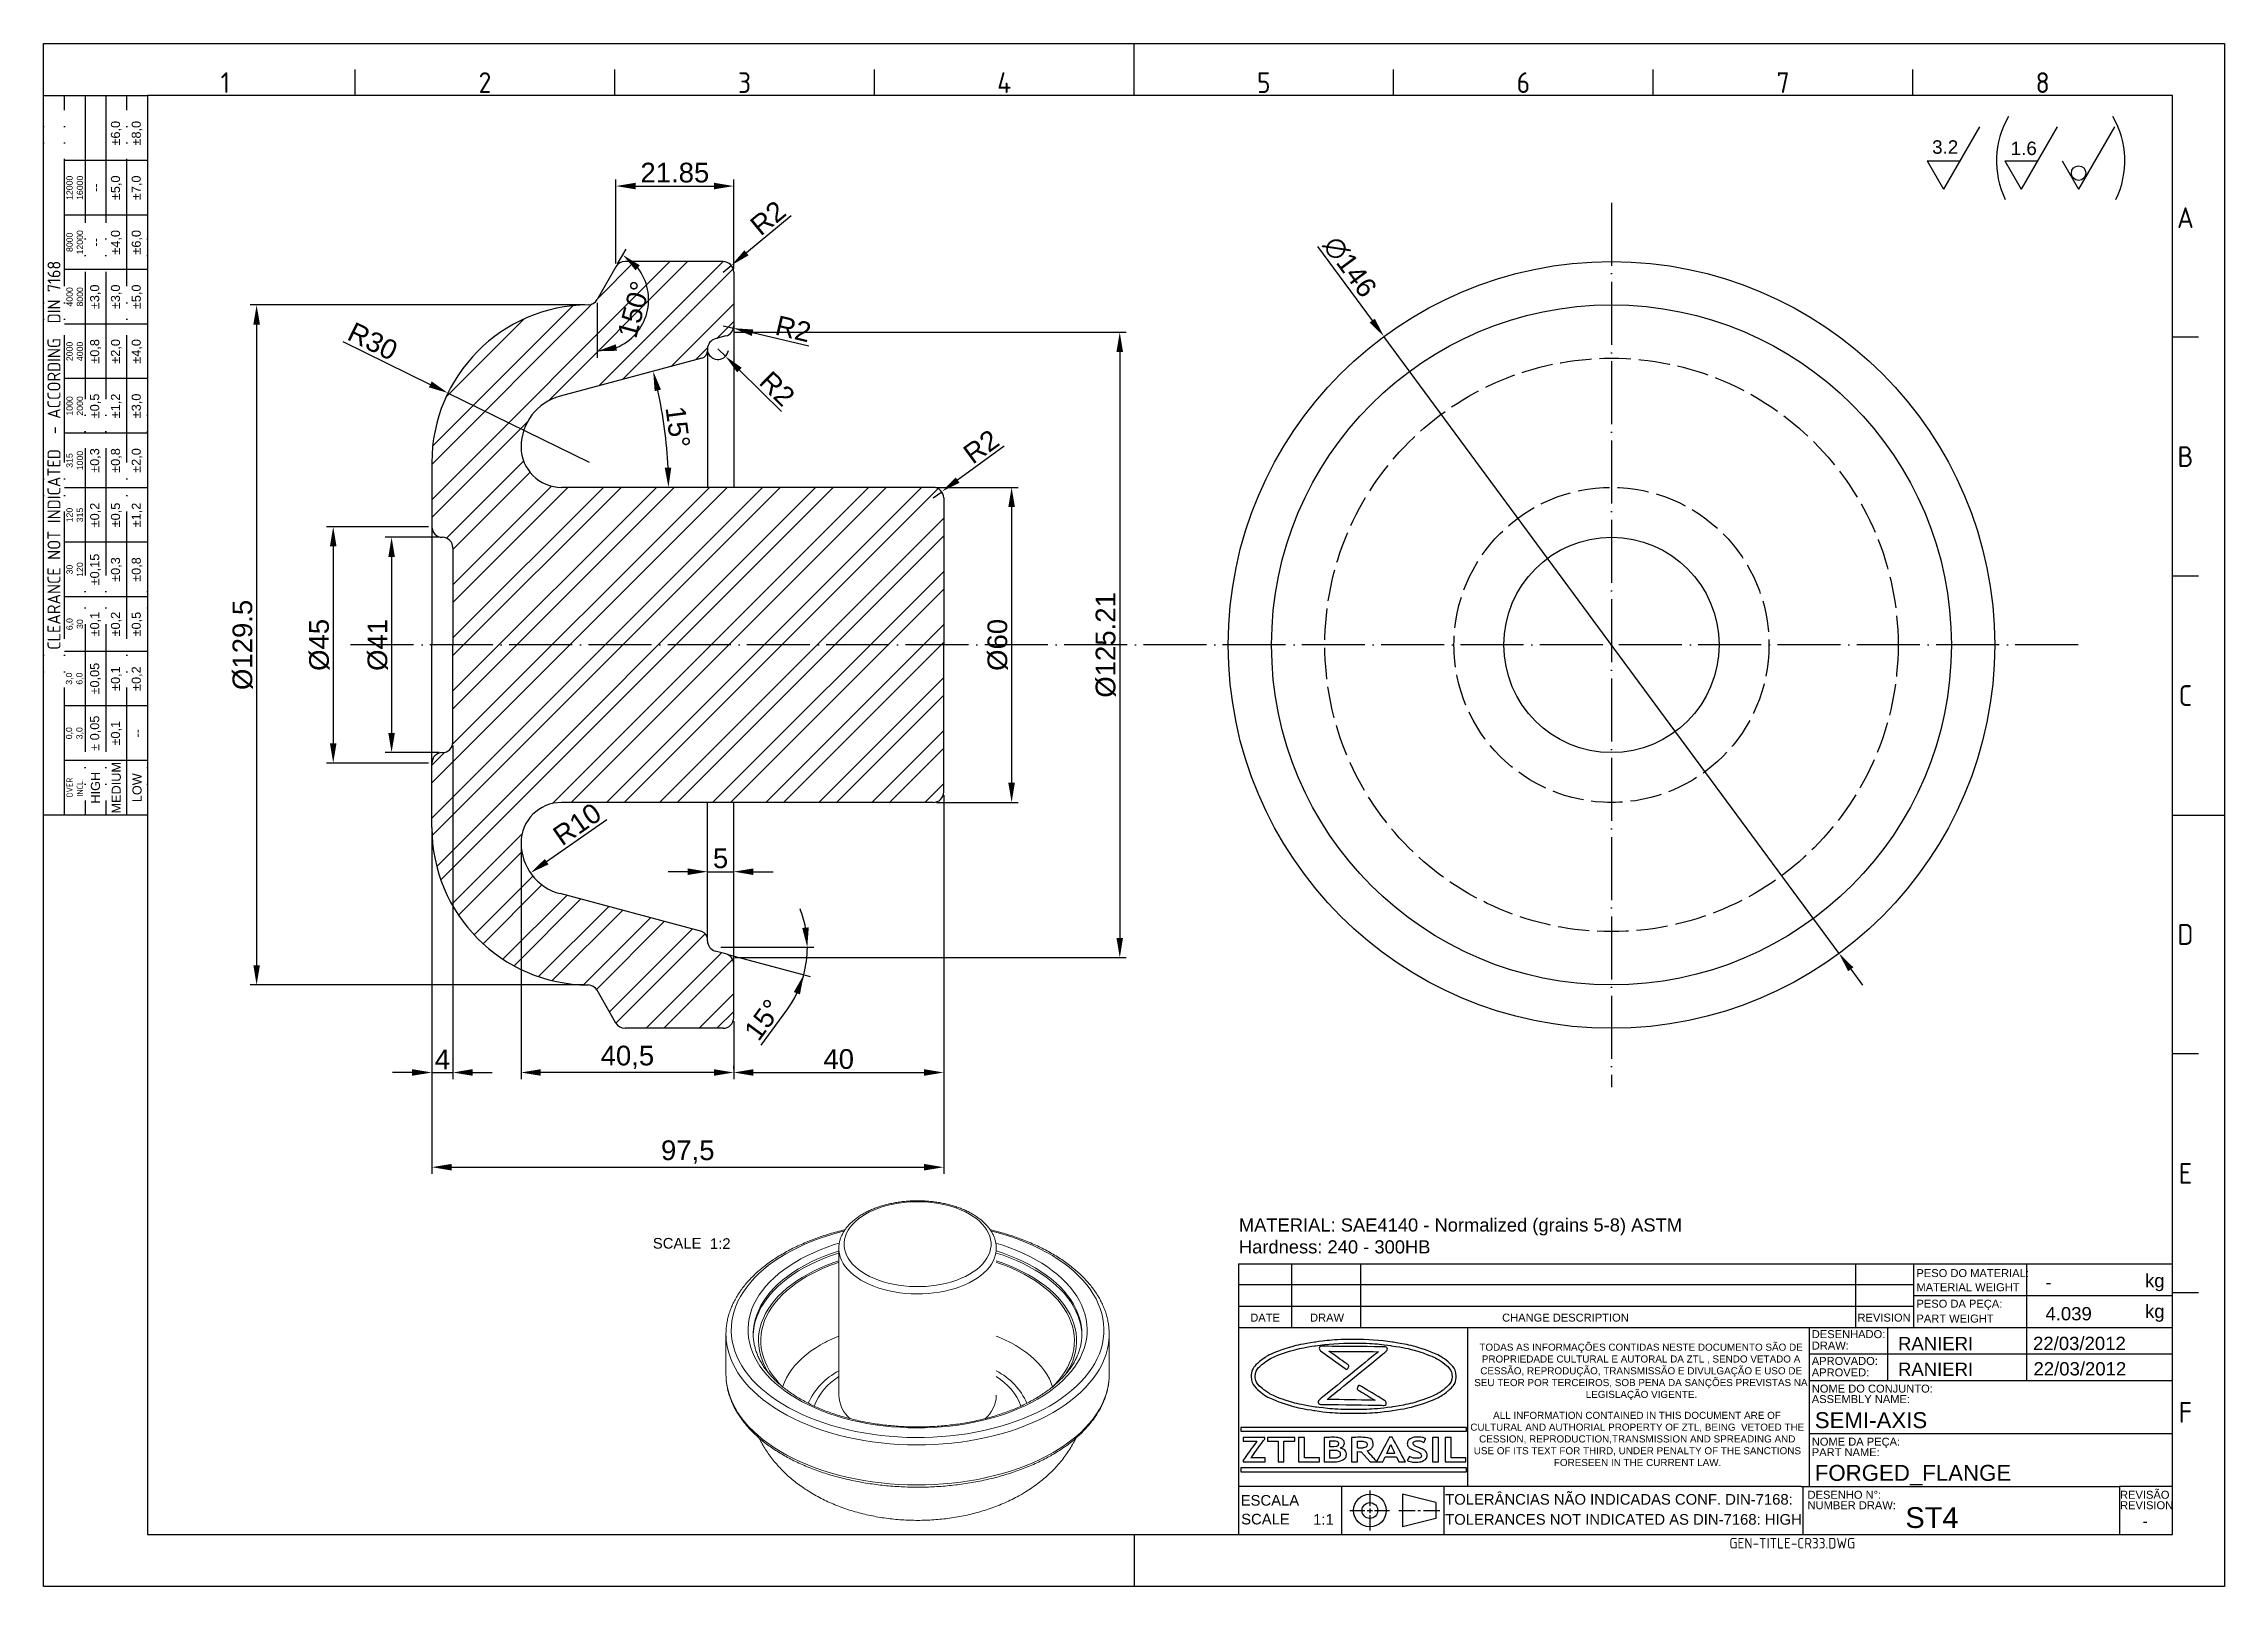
# Model space of a CAD drawing. Header units: millimetres. Extents: x 1906 to 2321, y 1390 to 1684.
import ezdxf
from ezdxf.enums import TextEntityAlignment as Align

# ---------------------------------------------------------------- set-up
doc = ezdxf.new("R2010")
doc.units = ezdxf.units.MM
for name, pattern in [('ACAD_ISO02W100', [15, 12, -3]), ('ACAD_ISO04W100', [30, 24, -3, 0, -3]), ('ACAD_ISO05W100', [33, 24, -3, 0, -3, 0, -3])]:
    doc.linetypes.add(name, pattern=pattern)
for name, color, linetype, lineweight in [('AM_0', 7, 'Continuous', 30), ('AM_4', 1, 'ACAD_ISO04W100', 25), ('AM_5', 3, 'Continuous', 25), ('AM_8', 170, 'Continuous', 25), ('AM_9', 40, 'ACAD_ISO02W100', 25), ('AM_BOR', 2, 'ACAD_ISO05W100', 25)]:
    doc.layers.add(name, color=color, linetype=linetype, lineweight=lineweight)
doc.layers.add('Camada 1', color=7, linetype='Continuous')
doc.styles.add('ACISOTS', font='isocp.shx', dxfattribs={"height": 1})
doc.styles.get("Standard").update_dxf_attribs({"font": 'arial.ttf'})
doc.dimstyles.new('ISO-25', dxfattribs={"dimtxt": 3.75, "dimasz": 3.75, "dimexe": 1.25, "dimexo": 0.625, "dimtad": 1, "dimtxsty": 'Standard', "dimcen": 2.5, "dimadec": 0, "dimazin": 0, "dimtfac": 1, "dimtmove": 0, "dimatfit": 3, "dimfxl": 1, "dimarcsym": 0})

msp = doc.modelspace()

# ---------------------------------------------------------------- texts
at = {"color": 0, "linetype": 'Continuous', "char_height": 1.34778, "attachment_point": 1}
for s, insert in [('\\pi1.0964;TODAS AS INFORMAÇÕES CONTIDAS NESTE DOCUMENTO SÃO DE \\P\\pi1.5629;PROPRIEDADE CULTURAL E AUTORAL DA ZTL , SENDO VETADO A \\P\\pi1.2752;CESSÃO, REPRODUÇÃO, TRANSMISSÃO E DIVULGAÇÃO E USO DE \\P\\pi0.11956;SEU TEOR POR TERCEIROS, SOB PENA DA SANÇÕES PREVISTAS NA \\P\\pi21.363;LEGISLAÇÃO VIGENTE.', (2178.249, 1436.622)), ('\\pi4.4681;ALL INFORMATION CONTAINED IN THIS DOCUMENT ARE OF \\P\\pi0.12599;CULTURAL AND AUTHORIAL PROPERTY OF ZTL, BEING  VETOED THE \\P\\pi1.8001;CESSION, REPRODUCTION,TRANSMISSION AND SPREADING AND \\P\\pi0.78149;USE OF ITS TEXT FOR THIRD, UNDER PENALTY OF THE SANCTIONS \\P\\pi16.038;FORESEEN IN THE CURRENT LAW.', (2177.499, 1423.649))]:
    msp.add_mtext_dynamic_manual_height_columns(s, width=63.66463, gutter_width=12.5, heights=[0], dxfattribs=dict(at, insert=insert))
at = {"layer": 'AM_5', "char_height": 2.5619, "attachment_point": 1}
for s, insert in [('3.2', (2265.597, 1665.756)), ('1.6', (2280.56, 1665.508))]:
    msp.add_mtext_dynamic_manual_height_columns(s, width=18.23779, gutter_width=12.5, heights=[0], dxfattribs=dict(at, insert=insert))
at = {"layer": 'AM_5', "color": 1, "ltscale": 0.5, "insert": (2133.54, 1460.47), "char_height": 2.5, "attachment_point": 1}
msp.add_mtext_dynamic_manual_height_columns('MATERIAL: SAE4140 - Normalized (grains 5-8) ASTM\\PHardness: 240 - 300HB', width=111.328, gutter_width=12.5, heights=[0], dxfattribs=at)
at = {"layer": 'AM_8', "color": 0, "linetype": 'Continuous'}
for s, height, p in [('SCALE', 2.0217, (2021.906, 1454.723)), ('1:2', 2.0217, (2032.784, 1454.667)), ('PESO DO MATERIAL:', 1.51625, (2262.605, 1449.299)), ('kg', 2.5271, (2306.152, 1447.361)), ('MATERIAL WEIGHT', 1.51625, (2262.605, 1446.614)), ('DATE', 1.5162, (2135.708, 1440.82)), ('DRAW', 1.5162, (2147.099, 1440.82)), ('CHANGE DESCRIPTION', 1.51625, (2183.685, 1440.82)), ('REVISION', 1.5162, (2251.381, 1440.82)), ('PESO DA PEÇA:', 1.51625, (2262.605, 1443.472)), ('PART WEIGHT', 1.51625, (2262.605, 1440.642)), ('kg', 2.5271, (2306.152, 1441.53)), ('DESENHADO:', 1.5162, (2242.67, 1437.677)), ('APROVADO:', 1.5162, (2242.67, 1432.571)), ('DRAW:', 1.5162, (2242.67, 1435.496)), ('APROVED:', 1.5162, (2242.67, 1430.39)), ('ASSEMBLY NAME:', 1.51625, (2242.67, 1425.308)), ('NOME DO CONJUNTO:', 1.51625, (2242.67, 1427.305)), ('NOME DA PEÇA:', 1.51625, (2242.67, 1417.196)), ('PART NAME:', 1.5162, (2242.67, 1415.2)), ('TOLERÂNCIAS NÃO INDICADAS CONF. DIN-7168:', 2.02167, (2172.831, 1405.961)), ('DESENHO N%%d:', 1.51625, (2241.863, 1407.088)), ('REVISÃO', 1.5162, (2301.394, 1407.088)), ('SCALE', 2.0217, (2133.976, 1402.2)), ('ESCALA', 2.0217, (2133.881, 1405.773)), ('1:1', 2.0217, (2147.682, 1402.145)), ('TOLERANCES NOT INDICATED AS DIN-7168: HIGH', 2.02167, (2172.831, 1402.145)), ('NUMBER DRAW:', 1.51625, (2241.863, 1405.091)), ('REVISION', 1.5162, (2301.394, 1405.091))]:
    msp.add_text(s, height=height, dxfattribs=at).set_placement(p)
for tag, p in [('-', (2287.178, 1448.338)), ('4.039', (2287.178, 1442.324))]:
    msp.add_attdef(tag, text='', height=2.527, dxfattribs=at).set_placement(p, align=Align.MIDDLE_LEFT)
for tag, p, height in [('RANIERI', (2259.095, 1435.377), 2.527), ('22/03/2012', (2284.82, 1435.407), 2.527), ('22/03/2012', (2284.902, 1430.57), 2.527), ('RANIERI', (2259.093, 1430.486), 2.527), ('SEMI-AXIS', (2243.241, 1420.537), 3.032), ('FORGED_FLANGE', (2243.241, 1410.506), 3.032), ('ST4', (2260.497, 1401.528), 3.953)]:
    msp.add_attdef(tag, p, '', height=height, dxfattribs=at)
msp.add_attdef('-', text='', height=1.977, dxfattribs=at).set_placement((2306.179, 1402.812), align=Align.MIDDLE_CENTER)
at = {"layer": 'AM_8', "color": 0, "linetype": 'Continuous', "style": 'ACISOTS'}
msp.add_attdef('GEN-TITLE-CR33.DWG', (2226.975, 1397.613), '', height=2.022, dxfattribs=at)

# ---------------------------------------------------------------- blocks, each defined once
blk = doc.blocks.new('A3 ZTL')
for p, q in [((19.57, 280.82), (19.57, 9.78)), ((401.17, 280.82), (19.57, 280.82)), ((401.17, 9.78), (401.17, 280.82)), ((19.57, 9.78), (401.17, 9.78))]:
    blk.add_line(p, q)
at = {"layer": 'AM_BOR', "color": 135, "linetype": 'Continuous', "lineweight": 25}
for p, q in [((0, 0), (0, 290.61)), ((0, 290.61), (410.96, 290.61)), ((410.96, 290.61), (410.96, 0)), ((410.96, 0), (0, 0))]:
    blk.add_line(p, q, dxfattribs=at)
at = {"layer": 'AM_BOR', "color": 135, "lineweight": 25}
for p, q in [((205.48, 280.82), (205.48, 290.61)), ((58.71, 280.82), (58.71, 285.71)), ((107.63, 280.82), (107.63, 285.71)), ((156.56, 280.82), (156.56, 285.71)), ((254.4, 280.82), (254.4, 285.71)), ((303.33, 280.82), (303.33, 285.71)), ((352.25, 280.82), (352.25, 285.71)), ((3.91, 145.3), (3.91, 280.82)), ((7.83, 280.82), (7.83, 145.3)), ((11.74, 280.82), (11.74, 145.3)), ((15.66, 145.3), (15.66, 280.82)), ((19.57, 268.59), (3.91, 268.59)), ((19.57, 258.32), (3.91, 258.32)), ((19.57, 248.04), (3.91, 248.04)), ((19.57, 237.77), (3.91, 237.77)), ((406.07, 235.32), (401.17, 235.32)), ((19.57, 227.5), (3.91, 227.5)), ((19.57, 217.22), (3.91, 217.22)), ((19.57, 206.95), (3.91, 206.95)), ((19.57, 196.67), (3.91, 196.67)), ((406.07, 190.31), (401.17, 190.31)), ((19.57, 186.4), (3.91, 186.4)), ((19.57, 176.13), (3.91, 176.13)), ((19.57, 165.85), (3.91, 165.85)), ((19.57, 155.58), (3.91, 155.58)), ((401.17, 145.3), (410.96, 145.3)), ((406.07, 100.29), (401.17, 100.29)), ((406.07, 55.28), (401.17, 55.28)), ((205.48, 9.78), (205.48, 0))]:
    blk.add_line(p, q, dxfattribs=at)
blk.add_lwpolyline([(19.57, 145.3), (0, 145.3), (0, 280.82), (19.57, 280.82)], close=True, dxfattribs=at)
at = {"layer": 'AM_BOR', "color": 135, "lineweight": 25, "style": 'ACISOTS'}
for s, p in [('1', (34.25, 283.27)), ('2', (83.17, 283.27)), ('3', (132.09, 283.27)), ('4', (181.02, 283.27)), ('5', (229.94, 283.27)), ('6', (278.86, 283.27)), ('7', (327.79, 283.27)), ('8', (376.71, 283.27)), ('A', (403.62, 257.83)), ('B', (403.62, 212.82)), ('C', (403.62, 167.81)), ('D', (403.62, 122.8)), ('E', (403.62, 77.79)), ('F', (403.62, 32.78))]:
    blk.add_text(s, height=3.91, dxfattribs=at).set_placement(p, align=Align.MIDDLE)
at = {"layer": 'AM_BOR', "color": 135, "lineweight": 25, "attachment_point": 5, "rotation": 90}
for s, insert, char_height, width in [('±6,0', (13.7, 273.73), 1.712, 10.274), ('±8,0', (17.61, 273.73), 1.712, 10.274), ('12000\\P16000', (5.87, 263.45), 1.174, 10.274), ('--', (9.78, 263.45), 1.712, 10.274), ('±5,0', (13.7, 263.45), 1.712, 10.274), ('±7,0', (17.61, 263.45), 1.712, 10.274), ('8000\\P12000', (5.87, 253.18), 1.174, 10.274), ('±4,0', (13.7, 253.18), 1.712, 10.274), ('±6,0', (17.61, 253.18), 1.712, 10.274), ('--', (9.78, 253.18), 1.712, 10.274), ('{\\Fisocp.shx|c0;CLEARANCE NOT INDICATED  - ACCORDING  DIN 7168}', (1.96, 213.06), 2.4462, 135.5186), ('4000\\P8000', (5.87, 242.91), 1.174, 10.274), ('±3,0', (9.78, 242.91), 1.712, 10.274), ('±3,0', (13.7, 242.91), 1.712, 10.274), ('±5,0', (17.61, 242.91), 1.712, 10.274), ('2000\\P4000', (5.87, 232.63), 1.174, 10.274), ('±0,8', (9.78, 232.63), 1.712, 10.274), ('±2,0', (13.7, 232.63), 1.712, 10.274), ('±4,0', (17.61, 232.63), 1.712, 10.274), ('1000\\P2000', (5.87, 222.36), 1.174, 10.274), ('±0,5', (9.78, 222.36), 1.712, 10.274), ('±1,2', (13.7, 222.36), 1.712, 10.274), ('±3,0', (17.61, 222.36), 1.712, 10.274), ('315\\P1000', (5.87, 212.08), 1.174, 10.274), ('±0,3', (9.78, 212.08), 1.712, 10.274), ('±0,8', (13.7, 212.08), 1.712, 10.274), ('±2,0', (17.61, 212.08), 1.712, 10.274), ('120\\P315', (5.87, 201.81), 1.174, 10.274), ('±0,2', (9.78, 201.81), 1.712, 10.274), ('±0,5', (13.7, 201.81), 1.712, 10.274), ('±1,2', (17.61, 201.81), 1.712, 10.274), ('±0,15', (9.78, 191.54), 1.712, 10.274), ('±0,3', (13.7, 191.54), 1.712, 10.274), ('±0,8', (17.61, 191.54), 1.712, 10.274), ('30\\P120', (5.87, 191.54), 1.174, 10.274), ('6,0\\P30', (5.87, 181.26), 1.174, 10.274), ('±0,1', (9.78, 181.26), 1.712, 10.274), ('±0,2', (13.7, 181.26), 1.712, 10.274), ('±0,5', (17.61, 181.26), 1.712, 10.274), ('±0,05', (9.78, 170.99), 1.712, 10.274), ('±0,1', (13.7, 170.99), 1.712, 10.274), ('±0,2', (17.61, 170.99), 1.712, 10.274), ('3,0\\P6,0', (5.87, 170.99), 1.174, 10.274), ('0,0\\P3,0', (5.87, 160.71), 1.174, 10.274), ('± 0,05', (9.78, 160.71), 1.712, 10.274), ('\\pt4.69206;±0,1', (13.7, 160.71), 1.7123, 10.274), ('--', (17.61, 160.71), 1.712, 10.274), ('{\\Fisocp.shx|c0;OVER\\PINCL.}', (5.87, 150.44), 1.1742, 10.274), ('HIGH', (9.78, 150.44), 1.712, 10.274), ('MEDIUM', (13.7, 150.44), 1.712, 10.274), ('LOW', (17.61, 150.44), 1.712, 10.274)]:
    blk.add_mtext(s, dxfattribs=dict(at, insert=insert, char_height=char_height, width=width))
blk = doc.blocks.new('*D80')
at = {"layer": 'AM_5', "color": 0, "lineweight": -2, "ltscale": 0.5, "transparency": 16777216}
for p, q in [((2148.51, 1645.55), (2158.94, 1631.42)), ((2247.86, 1510.93), (2161.17, 1628.4)), ((2250.09, 1507.91), (2252.32, 1504.89))]:
    blk.add_line(p, q, dxfattribs=at)
at = {"layer": 'AM_5', "color": 0, "ltscale": 0.5, "transparency": 16777216}
for points in [[(2159.44, 1631.79), (2158.44, 1631.05), (2161.17, 1628.4)], [(2250.59, 1508.28), (2249.59, 1507.54), (2247.86, 1510.93)]]:
    blk.add_solid(points, dxfattribs=at)
at = {"layer": 'Defpoints', "color": 0, "ltscale": 0.5, "transparency": 16777216}
for p in [(2161.17, 1628.4), (2247.86, 1510.93)]:
    blk.add_point(p, dxfattribs=at)
at = {"layer": 'AM_5', "color": 0, "ltscale": 0.5, "transparency": 16777216, "insert": (2154.68, 1641.65), "char_height": 3.75, "attachment_point": 5, "rotation": 306.4278}
blk.add_mtext('∅146', dxfattribs=at)
blk = doc.blocks.new('*D81')
at = {"layer": 'AM_5', "color": 0, "lineweight": -2, "ltscale": 0.5, "transparency": 16777216}
for p, q in [((2008.93, 1634.41), (1945.18, 1634.41)), ((1946.43, 1630.66), (1946.43, 1508.67)), ((2008.93, 1504.92), (1945.18, 1504.92))]:
    blk.add_line(p, q, dxfattribs=at)
at = {"layer": 'AM_5', "color": 0, "ltscale": 0.5, "transparency": 16777216}
for points in [[(1945.81, 1630.66), (1947.06, 1630.66), (1946.43, 1634.41)], [(1945.81, 1508.67), (1947.06, 1508.67), (1946.43, 1504.92)]]:
    blk.add_solid(points, dxfattribs=at)
at = {"layer": 'Defpoints', "color": 0, "ltscale": 0.5, "transparency": 16777216}
for p in [(2009.56, 1634.41), (1946.43, 1504.92), (2009.56, 1504.92)]:
    blk.add_point(p, dxfattribs=at)
at = {"layer": 'AM_5', "color": 0, "ltscale": 0.5, "transparency": 16777216, "insert": (1943.79, 1569.67), "char_height": 3.75, "attachment_point": 5, "rotation": 90}
blk.add_mtext('%%C129.5', dxfattribs=at)
blk = doc.blocks.new('*D82')
at = {"layer": 'AM_5', "color": 0, "lineweight": -2, "ltscale": 0.5, "transparency": 16777216}
for p, q in [((1979.19, 1592.17), (1959.77, 1592.17)), ((1961.02, 1588.42), (1961.02, 1550.92)), ((1979.19, 1547.17), (1959.77, 1547.17))]:
    blk.add_line(p, q, dxfattribs=at)
at = {"layer": 'AM_5', "color": 0, "ltscale": 0.5, "transparency": 16777216}
for points in [[(1960.4, 1588.42), (1961.65, 1588.42), (1961.02, 1592.17)], [(1960.4, 1550.92), (1961.65, 1550.92), (1961.02, 1547.17)]]:
    blk.add_solid(points, dxfattribs=at)
at = {"layer": 'Defpoints', "color": 0, "ltscale": 0.5, "transparency": 16777216}
for p in [(1979.81, 1592.17), (1961.02, 1547.17), (1979.81, 1547.17)]:
    blk.add_point(p, dxfattribs=at)
at = {"layer": 'AM_5', "color": 0, "ltscale": 0.5, "transparency": 16777216, "insert": (1958.38, 1569.67), "char_height": 3.75, "attachment_point": 5, "rotation": 90}
blk.add_mtext('%%C45', dxfattribs=at)
blk = doc.blocks.new('*D83')
at = {"layer": 'AM_5', "color": 0, "lineweight": -2, "ltscale": 0.5, "transparency": 16777216}
for p, q in [((1981.19, 1590.17), (1970.89, 1590.17)), ((1972.14, 1586.42), (1972.14, 1552.92)), ((1981.19, 1549.17), (1970.89, 1549.17))]:
    blk.add_line(p, q, dxfattribs=at)
at = {"layer": 'AM_5', "color": 0, "ltscale": 0.5, "transparency": 16777216}
for points in [[(1971.52, 1586.42), (1972.77, 1586.42), (1972.14, 1590.17)], [(1971.52, 1552.92), (1972.77, 1552.92), (1972.14, 1549.17)]]:
    blk.add_solid(points, dxfattribs=at)
at = {"layer": 'Defpoints', "color": 0, "ltscale": 0.5, "transparency": 16777216}
for p in [(1981.81, 1590.17), (1972.14, 1549.17), (1981.81, 1549.17)]:
    blk.add_point(p, dxfattribs=at)
at = {"layer": 'AM_5', "color": 0, "ltscale": 0.5, "transparency": 16777216, "insert": (1969.5, 1569.67), "char_height": 3.75, "attachment_point": 5, "rotation": 90}
blk.add_mtext('%%C41', dxfattribs=at)
blk = doc.blocks.new('*D84')
at = {"layer": 'AM_5', "color": 0, "lineweight": -2, "ltscale": 0.5, "transparency": 16777216}
for p, q in [((1983.81, 1550.54), (1983.81, 1487)), ((1979.81, 1534.29), (1979.81, 1487)), ((1976.06, 1488.25), (1972.31, 1488.25)), ((1979.81, 1488.25), (1983.81, 1488.25)), ((1987.56, 1488.25), (1991.31, 1488.25))]:
    blk.add_line(p, q, dxfattribs=at)
at = {"layer": 'AM_5', "color": 0, "ltscale": 0.5, "transparency": 16777216}
for points in [[(1976.06, 1488.88), (1976.06, 1487.63), (1979.81, 1488.25)], [(1987.56, 1488.88), (1987.56, 1487.63), (1983.81, 1488.25)]]:
    blk.add_solid(points, dxfattribs=at)
at = {"layer": 'Defpoints', "color": 0, "ltscale": 0.5, "transparency": 16777216}
for p in [(1983.81, 1551.17), (1979.81, 1534.92), (1983.81, 1488.25)]:
    blk.add_point(p, dxfattribs=at)
at = {"layer": 'AM_5', "color": 0, "ltscale": 0.5, "transparency": 16777216, "insert": (1981.81, 1490.75), "char_height": 3.75, "attachment_point": 5}
blk.add_mtext('4', dxfattribs=at)
blk = doc.blocks.new('*D85')
at = {"layer": 'AM_5', "color": 0, "lineweight": -2, "ltscale": 0.5, "transparency": 16777216}
for p, q in [((1996.81, 1531.34), (1996.81, 1487)), ((2037.31, 1498.04), (2037.31, 1487)), ((2033.56, 1488.25), (2000.56, 1488.25))]:
    blk.add_line(p, q, dxfattribs=at)
at = {"layer": 'AM_5', "color": 0, "ltscale": 0.5, "transparency": 16777216}
for points in [[(2000.56, 1488.88), (2000.56, 1487.63), (1996.81, 1488.25)], [(2033.56, 1488.88), (2033.56, 1487.63), (2037.31, 1488.25)]]:
    blk.add_solid(points, dxfattribs=at)
at = {"layer": 'Defpoints', "color": 0, "ltscale": 0.5, "transparency": 16777216}
for p in [(1996.81, 1531.97), (2037.31, 1498.67), (1996.81, 1488.25)]:
    blk.add_point(p, dxfattribs=at)
at = {"layer": 'AM_5', "color": 0, "ltscale": 0.5, "transparency": 16777216, "insert": (2017.06, 1491.13), "char_height": 3.75, "attachment_point": 5}
blk.add_mtext('40,5', dxfattribs=at)
blk = doc.blocks.new('*D86')
at = {"layer": 'AM_5', "color": 0, "lineweight": -2, "ltscale": 0.5, "transparency": 16777216}
for p, q in [((2077.31, 1541.04), (2077.31, 1487)), ((2037.31, 1488.88), (2037.31, 1489.5)), ((2041.06, 1488.25), (2073.56, 1488.25))]:
    blk.add_line(p, q, dxfattribs=at)
at = {"layer": 'AM_5', "color": 0, "ltscale": 0.5, "transparency": 16777216}
for points in [[(2041.06, 1488.88), (2041.06, 1487.63), (2037.31, 1488.25)], [(2073.56, 1488.88), (2073.56, 1487.63), (2077.31, 1488.25)]]:
    blk.add_solid(points, dxfattribs=at)
at = {"layer": 'Defpoints', "color": 0, "ltscale": 0.5, "transparency": 16777216}
for p in [(2077.31, 1541.67), (2037.31, 1488.25), (2077.31, 1488.25)]:
    blk.add_point(p, dxfattribs=at)
at = {"layer": 'AM_5', "color": 0, "ltscale": 0.5, "transparency": 16777216, "insert": (2057.31, 1490.79), "char_height": 3.75, "attachment_point": 5}
blk.add_mtext('40', dxfattribs=at)
blk = doc.blocks.new('*D87')
at = {"layer": 'AM_5', "color": 0, "lineweight": -2, "ltscale": 0.5, "transparency": 16777216}
for p, q in [((1979.81, 1487.63), (1979.81, 1468.97)), ((2077.31, 1488.25), (2077.31, 1468.97)), ((1983.56, 1470.22), (2073.56, 1470.22))]:
    blk.add_line(p, q, dxfattribs=at)
at = {"layer": 'AM_5', "color": 0, "ltscale": 0.5, "transparency": 16777216}
for points in [[(1983.56, 1470.84), (1983.56, 1469.59), (1979.81, 1470.22)], [(2073.56, 1470.84), (2073.56, 1469.59), (2077.31, 1470.22)]]:
    blk.add_solid(points, dxfattribs=at)
at = {"layer": 'Defpoints', "color": 0, "ltscale": 0.5, "transparency": 16777216}
for p in [(1979.81, 1488.25), (2077.31, 1488.88), (2077.31, 1470.22)]:
    blk.add_point(p, dxfattribs=at)
at = {"layer": 'AM_5', "color": 0, "ltscale": 0.5, "transparency": 16777216, "insert": (2028.56, 1473.1), "char_height": 3.75, "attachment_point": 5}
blk.add_mtext('97,5', dxfattribs=at)
blk = doc.blocks.new('*D88')
at = {"layer": 'AM_5', "color": 0, "lineweight": -2, "ltscale": 0.5, "transparency": 16777216}
for p, q in [((1962.85, 1627.45), (1979.51, 1619.28)), ((2009.81, 1604.42), (1982.88, 1617.63))]:
    blk.add_line(p, q, dxfattribs=at)
at = {"layer": 'AM_5', "color": 0, "ltscale": 0.5, "transparency": 16777216}
blk.add_solid([(1979.78, 1619.84), (1979.23, 1618.72), (1982.88, 1617.63)], dxfattribs=at)
at = {"layer": 'Defpoints', "color": 0, "ltscale": 0.5, "transparency": 16777216}
for p in [(1982.88, 1617.63), (2009.81, 1604.42)]:
    blk.add_point(p, dxfattribs=at)
at = {"layer": 'AM_5', "color": 0, "ltscale": 0.5, "transparency": 16777216, "insert": (1968.55, 1627.48), "char_height": 3.75, "attachment_point": 5, "rotation": 333.8741}
blk.add_mtext('R30', dxfattribs=at)
blk = doc.blocks.new('*D89')
at = {"layer": 'AM_5', "color": 0, "lineweight": -2, "ltscale": 0.5, "transparency": 16777216}
blk.add_line((2013.13, 1536.36), (2001.68, 1528.39), dxfattribs=at)
at = {"layer": 'AM_5', "color": 0, "ltscale": 0.5, "transparency": 16777216}
blk.add_solid([(2001.32, 1528.91), (2002.04, 1527.88), (1998.6, 1526.25)], dxfattribs=at)
at = {"layer": 'Defpoints', "color": 0, "ltscale": 0.5, "transparency": 16777216}
for p in [(2006.81, 1531.96), (1998.6, 1526.25)]:
    blk.add_point(p, dxfattribs=at)
at = {"layer": 'AM_5', "color": 0, "ltscale": 0.5, "transparency": 16777216, "insert": (2007.49, 1535.53), "char_height": 3.75, "attachment_point": 5, "rotation": 34.8439}
blk.add_mtext('R10', dxfattribs=at)
blk = doc.blocks.new('*D90')
at = {"layer": 'AM_5', "color": 0, "lineweight": -2, "ltscale": 0.5, "transparency": 16777216}
for p, q in [((2088.85, 1607.54), (2079.96, 1601.05)), ((2075.31, 1597.67), (2076.93, 1598.84))]:
    blk.add_line(p, q, dxfattribs=at)
at = {"layer": 'AM_5', "color": 0, "ltscale": 0.5, "transparency": 16777216}
blk.add_solid([(2079.59, 1601.56), (2080.33, 1600.55), (2076.93, 1598.84)], dxfattribs=at)
at = {"layer": 'Defpoints', "color": 0, "ltscale": 0.5, "transparency": 16777216}
for p in [(2075.31, 1597.67), (2076.93, 1598.84)]:
    blk.add_point(p, dxfattribs=at)
at = {"layer": 'AM_5', "color": 0, "ltscale": 0.5, "transparency": 16777216, "insert": (2084.44, 1607.43), "char_height": 3.75, "attachment_point": 5, "rotation": 36.0893}
blk.add_mtext('R2', dxfattribs=at)
blk = doc.blocks.new('*D91')
at = {"layer": 'AM_5', "color": 0, "lineweight": -2, "ltscale": 0.5, "transparency": 16777216}
for p, q in [((2034.31, 1626.02), (2035.74, 1624.62)), ((2046.44, 1614.13), (2038.42, 1621.99))]:
    blk.add_line(p, q, dxfattribs=at)
blk.add_arc((2034.31, 1626.02), 2, 197.9049, 351.3608, dxfattribs=at)
at = {"layer": 'AM_5', "color": 0, "ltscale": 0.5, "transparency": 16777216}
blk.add_solid([(2038.85, 1622.44), (2037.98, 1621.55), (2035.74, 1624.62)], dxfattribs=at)
at = {"layer": 'Defpoints', "color": 0, "ltscale": 0.5, "transparency": 16777216}
for p in [(2034.31, 1626.02), (2035.74, 1624.62)]:
    blk.add_point(p, dxfattribs=at)
at = {"layer": 'AM_5', "color": 0, "ltscale": 0.5, "transparency": 16777216, "insert": (2045.6, 1618.46), "char_height": 3.75, "attachment_point": 5, "rotation": 315.551}
blk.add_mtext('R2', dxfattribs=at)
blk = doc.blocks.new('*D92')
at = {"layer": 'AM_5', "color": 0, "lineweight": -2, "ltscale": 0.5, "transparency": 16777216}
for p, q in [((2035.31, 1630.43), (2037.26, 1629.97)), ((2051.62, 1626.58), (2040.91, 1629.11))]:
    blk.add_line(p, q, dxfattribs=at)
at = {"layer": 'AM_5', "color": 0, "ltscale": 0.5, "transparency": 16777216}
blk.add_solid([(2041.05, 1629.72), (2040.76, 1628.5), (2037.26, 1629.97)], dxfattribs=at)
at = {"layer": 'Defpoints', "color": 0, "ltscale": 0.5, "transparency": 16777216}
for p in [(2035.31, 1630.43), (2037.26, 1629.97)]:
    blk.add_point(p, dxfattribs=at)
at = {"layer": 'AM_5', "color": 0, "ltscale": 0.5, "transparency": 16777216, "insert": (2048.67, 1629.86), "char_height": 3.75, "attachment_point": 5, "rotation": 346.7431}
blk.add_mtext('R2', dxfattribs=at)
blk = doc.blocks.new('*D93')
at = {"layer": 'AM_5', "color": 0, "lineweight": -2, "ltscale": 0.5, "transparency": 16777216}
for p, q in [((2048.23, 1651.34), (2039.74, 1644.33)), ((2035.31, 1640.67), (2036.85, 1641.94))]:
    blk.add_line(p, q, dxfattribs=at)
at = {"layer": 'AM_5', "color": 0, "ltscale": 0.5, "transparency": 16777216}
blk.add_solid([(2039.35, 1644.81), (2040.14, 1643.85), (2036.85, 1641.94)], dxfattribs=at)
at = {"layer": 'Defpoints', "color": 0, "ltscale": 0.5, "transparency": 16777216}
for p in [(2036.85, 1641.94), (2035.31, 1640.67)]:
    blk.add_point(p, dxfattribs=at)
at = {"layer": 'AM_5', "color": 0, "ltscale": 0.5, "transparency": 16777216, "insert": (2043.83, 1650.96), "char_height": 3.75, "attachment_point": 5, "rotation": 39.5734}
blk.add_mtext('R2', dxfattribs=at)
blk = doc.blocks.new('*D95')
at = {"layer": 'AM_5', "color": 0, "lineweight": -2, "ltscale": 0.5, "transparency": 16777216}
blk.add_arc((1939.43, 1599.67), 85.45, 2.5147, 12.4853, dxfattribs=at)
at = {"layer": 'AM_5', "color": 0, "ltscale": 0.5, "transparency": 16777216}
for points in [[(2022.25, 1617.99), (2023.46, 1618.29), (2021.97, 1621.78)], [(2025.42, 1603.43), (2024.17, 1603.4), (2024.88, 1599.67)]]:
    blk.add_solid(points, dxfattribs=at)
at = {"layer": 'Defpoints', "color": 0, "ltscale": 0.5, "transparency": 16777216}
for p in [(2031.22, 1624.26), (2004.22, 1617.03), (2024.55, 1607.11), (2004.51, 1599.67), (2075.31, 1599.67)]:
    blk.add_point(p, dxfattribs=at)
at = {"layer": 'AM_5', "color": 0, "ltscale": 0.5, "transparency": 16777216, "insert": (2026.66, 1611.15), "char_height": 3.75, "attachment_point": 5, "rotation": 277.5}
blk.add_mtext('15°', dxfattribs=at)
blk = doc.blocks.new('*D96')
at = {"layer": 'AM_5', "color": 0, "lineweight": -2, "ltscale": 0.5, "transparency": 16777216}
for p, q in [((2015.2, 1642.21), (2016.82, 1645.02)), ((2011.27, 1634.79), (2011.27, 1624.33))]:
    blk.add_line(p, q, dxfattribs=at)
blk.add_arc((2011.27, 1635.41), 9.84, 291.9734, 38.0266, dxfattribs=at)
at = {"layer": 'AM_5', "color": 0, "ltscale": 0.5, "transparency": 16777216}
for points in [[(2018.61, 1641), (2019.43, 1641.95), (2016.19, 1643.93)], [(2015.08, 1625.68), (2014.84, 1626.9), (2011.27, 1625.58)]]:
    blk.add_solid(points, dxfattribs=at)
at = {"layer": 'Defpoints', "color": 0, "ltscale": 0.5, "transparency": 16777216}
for p in [(2011.27, 1642.15), (2014.88, 1641.67), (2011.27, 1635.41), (2011.27, 1635.41), (2018.81, 1629.09)]:
    blk.add_point(p, dxfattribs=at)
at = {"layer": 'AM_5', "color": 0, "ltscale": 0.5, "transparency": 16777216, "insert": (2018.32, 1633.53), "char_height": 3.75, "attachment_point": 5, "rotation": 75}
blk.add_mtext('150°', dxfattribs=at)
blk = doc.blocks.new('*D97')
at = {"layer": 'AM_5', "color": 0, "lineweight": -2, "ltscale": 0.5, "transparency": 16777216}
for p, q in [((2028.56, 1526.49), (2024.81, 1526.49)), ((2032.31, 1527.11), (2032.31, 1527.74)), ((2032.31, 1526.49), (2037.31, 1526.49)), ((2037.31, 1527.11), (2037.31, 1527.74)), ((2041.06, 1526.49), (2044.81, 1526.49))]:
    blk.add_line(p, q, dxfattribs=at)
at = {"layer": 'AM_5', "color": 0, "ltscale": 0.5, "transparency": 16777216}
for points in [[(2028.56, 1527.11), (2028.56, 1525.86), (2032.31, 1526.49)], [(2041.06, 1527.11), (2041.06, 1525.86), (2037.31, 1526.49)]]:
    blk.add_solid(points, dxfattribs=at)
at = {"layer": 'Defpoints', "color": 0, "ltscale": 0.5, "transparency": 16777216}
for p in [(2032.31, 1526.49), (2037.31, 1526.49), (2037.31, 1526.49)]:
    blk.add_point(p, dxfattribs=at)
at = {"layer": 'AM_5', "color": 0, "ltscale": 0.5, "transparency": 16777216, "insert": (2034.81, 1529.02), "char_height": 3.75, "attachment_point": 5}
blk.add_mtext('5', dxfattribs=at)
blk = doc.blocks.new('*D98')
at = {"layer": 'AM_5', "color": 0, "lineweight": -2, "ltscale": 0.5, "transparency": 16777216}
for p, q in [((2034.84, 1512.09), (2052.58, 1512.09)), ((2036.43, 1510.67), (2051.85, 1506.54)), ((2047.39, 1500.11), (2042.5, 1493.46))]:
    blk.add_line(p, q, dxfattribs=at)
for start, end in [(10.6485, 21.2969), (345, 360), (323.6097, 345), (323.7031, 334.3515)]:
    blk.add_arc((2031.13, 1512.09), 20.21, start, end, dxfattribs=at)
at = {"layer": 'AM_5', "color": 0, "ltscale": 0.5, "transparency": 16777216}
for points in [[(2051.61, 1515.89), (2050.36, 1515.77), (2051.33, 1512.09)], [(2048.76, 1503.57), (2049.93, 1503.13), (2050.65, 1506.87)]]:
    blk.add_solid(points, dxfattribs=at)
at = {"layer": 'Defpoints', "color": 0, "ltscale": 0.5, "transparency": 16777216}
for p in [(2032.72, 1512.09), (2033.79, 1511.38), (2034.22, 1512.09), (2035.83, 1510.84), (2051.26, 1510.33)]:
    blk.add_point(p, dxfattribs=at)
at = {"layer": 'AM_5', "color": 0, "ltscale": 0.5, "transparency": 16777216, "insert": (2042.9, 1498.29), "char_height": 3.75, "attachment_point": 5, "rotation": 53.6097}
blk.add_mtext('15°', dxfattribs=at)
blk = doc.blocks.new('*D99')
at = {"layer": 'AM_5', "color": 0, "lineweight": -2, "ltscale": 0.5, "transparency": 16777216}
for p, q in [((2037.52, 1629.21), (2112.1, 1629.21)), ((2110.85, 1625.46), (2110.85, 1513.87)), ((2037.52, 1510.12), (2112.1, 1510.12))]:
    blk.add_line(p, q, dxfattribs=at)
at = {"layer": 'AM_5', "color": 0, "ltscale": 0.5, "transparency": 16777216}
for points in [[(2110.22, 1625.46), (2111.47, 1625.46), (2110.85, 1629.21)], [(2110.22, 1513.87), (2111.47, 1513.87), (2110.85, 1510.12)]]:
    blk.add_solid(points, dxfattribs=at)
at = {"layer": 'Defpoints', "color": 0, "ltscale": 0.5, "transparency": 16777216}
for p in [(2036.9, 1629.21), (2036.9, 1510.12), (2110.85, 1510.12)]:
    blk.add_point(p, dxfattribs=at)
at = {"layer": 'AM_5', "color": 0, "ltscale": 0.5, "transparency": 16777216, "insert": (2108.2, 1569.67), "char_height": 3.75, "attachment_point": 5, "rotation": 90}
blk.add_mtext('%%C125.21', dxfattribs=at)
blk = doc.blocks.new('*D100')
at = {"layer": 'AM_5', "color": 0, "lineweight": -2, "ltscale": 0.5, "transparency": 16777216}
for p, q in [((2075.94, 1599.67), (2091.5, 1599.67)), ((2090.25, 1595.92), (2090.25, 1543.42)), ((2075.94, 1539.67), (2091.5, 1539.67))]:
    blk.add_line(p, q, dxfattribs=at)
at = {"layer": 'AM_5', "color": 0, "ltscale": 0.5, "transparency": 16777216}
for points in [[(2089.62, 1595.92), (2090.87, 1595.92), (2090.25, 1599.67)], [(2089.62, 1543.42), (2090.87, 1543.42), (2090.25, 1539.67)]]:
    blk.add_solid(points, dxfattribs=at)
at = {"layer": 'Defpoints', "color": 0, "ltscale": 0.5, "transparency": 16777216}
for p in [(2075.31, 1599.67), (2075.31, 1539.67), (2090.25, 1539.67)]:
    blk.add_point(p, dxfattribs=at)
at = {"layer": 'AM_5', "color": 0, "ltscale": 0.5, "transparency": 16777216, "insert": (2087.6, 1569.67), "char_height": 3.75, "attachment_point": 5, "rotation": 90}
blk.add_mtext('%%C60', dxfattribs=at)
blk = doc.blocks.new('*D101')
at = {"layer": 'AM_5', "color": 0, "lineweight": -2, "ltscale": 0.5, "transparency": 16777216}
for p, q in [((2014.88, 1642.29), (2014.88, 1658.29)), ((2037.31, 1641.29), (2037.31, 1658.29)), ((2018.63, 1657.04), (2033.56, 1657.04))]:
    blk.add_line(p, q, dxfattribs=at)
at = {"layer": 'AM_5', "color": 0, "ltscale": 0.5, "transparency": 16777216}
for points in [[(2018.63, 1657.67), (2018.63, 1656.42), (2014.88, 1657.04)], [(2033.56, 1657.67), (2033.56, 1656.42), (2037.31, 1657.04)]]:
    blk.add_solid(points, dxfattribs=at)
at = {"layer": 'Defpoints', "color": 0, "ltscale": 0.5, "transparency": 16777216}
for p in [(2037.31, 1657.04), (2014.88, 1641.67), (2037.31, 1640.67)]:
    blk.add_point(p, dxfattribs=at)
at = {"layer": 'AM_5', "color": 0, "ltscale": 0.5, "transparency": 16777216, "insert": (2026.1, 1659.58), "char_height": 3.75, "attachment_point": 5}
blk.add_mtext('21.85', dxfattribs=at)

# ---------------------------------------------------------------- dimensions: what is measured, and where the dimension line sits
at = {"layer": 'AM_5', "ltscale": 0.5}
dim = msp.add_linear_dim(base=(2037.311, 1657.044), p1=(2014.884, 1641.665), p2=(2037.311, 1640.665), text='21.85', dimstyle='ISO-25', dxfattribs=at)
dim.commit()
dim.dimension.update_dxf_attribs({"geometry": '*D101', "text_midpoint": (2026.098, 1659.583)})
for center, mpoint, picture, middle in [((2035.311, 1640.665), (2036.853, 1641.94), '*D93', (2043.834, 1650.963)), ((2035.311, 1630.427), (2037.258, 1629.969), '*D92', (2048.666, 1629.857)), ((2075.311, 1597.665), (2076.928, 1598.844), '*D90', (2084.444, 1607.426))]:
    dim = msp.add_radius_dim(center=center, mpoint=mpoint, dimstyle='ISO-25', dxfattribs=at)
    dim.commit()
    dim.dimension.update_dxf_attribs({"geometry": picture, "text_midpoint": middle})
dim = msp.add_diameter_dim_2p(p1=(2247.864, 1510.929), p2=(2161.168, 1628.402), dimstyle='ISO-25', dxfattribs=at)
dim.commit()
dim.dimension.update_dxf_attribs({"geometry": '*D80', "text_midpoint": (2152.552, 1640.076), "dimtype": 163})
for base, line1, line2, picture, middle in [((2018.812, 1629.09), ((2014.884, 1641.665), (2011.275, 1635.414)), ((2011.275, 1635.414), (2011.275, 1642.15)), '*D96', (2018.325, 1633.525)), ((2024.553, 1607.113), ((2075.311, 1599.665), (2004.511, 1599.665)), ((2031.222, 1624.261), (2004.223, 1617.027)), '*D95', (2026.665, 1611.15)), ((2051.258, 1510.334), ((2035.829, 1510.835), (2033.794, 1511.381)), ((2032.725, 1512.095), (2034.218, 1512.095)), '*D98', (2042.901, 1498.291))]:
    dim = msp.add_angular_dim_2l(base=base, line1=line1, line2=line2, dimstyle='ISO-25', dxfattribs=at)
    dim.commit()
    dim.dimension.update_dxf_attribs({"geometry": picture, "text_midpoint": middle})
for base, p1, p2, text, picture, middle in [((1946.431, 1504.916), (2009.56, 1634.414), (2009.56, 1504.916), '%%C129.5', '*D81', (1943.786, 1569.665)), ((2110.847, 1510.121), (2036.898, 1629.21), (2036.898, 1510.121), '%%C125.21', '*D99', (2108.202, 1569.665)), ((2090.248, 1539.665), (2075.311, 1599.665), (2075.311, 1539.665), '%%C60', '*D100', (2087.604, 1569.665)), ((1961.022, 1547.165), (1979.811, 1592.165), (1979.811, 1547.165), '%%C45', '*D82', (1958.378, 1569.665)), ((1972.141, 1549.165), (1981.811, 1590.165), (1981.811, 1549.165), '%%C41', '*D83', (1969.497, 1569.665))]:
    dim = msp.add_linear_dim(base=base, p1=p1, p2=p2, angle=90, text=text, dimstyle='ISO-25', dxfattribs=at)
    dim.commit()
    dim.dimension.update_dxf_attribs({"geometry": picture, "text_midpoint": middle})
for center, mpoint, picture, middle in [((2009.811, 1604.415), (1982.877, 1617.626), '*D88', (1967.43, 1625.201)), ((2034.311, 1626.018), (2035.739, 1624.618), '*D91', (2043.844, 1616.667)), ((2006.811, 1531.963), (1998.604, 1526.25), '*D89', (2008.944, 1533.448))]:
    dim = msp.add_radius_dim(center=center, mpoint=mpoint, dimstyle='ISO-25', dxfattribs=at)
    dim.commit()
    dim.dimension.update_dxf_attribs({"geometry": picture, "text_midpoint": middle, "dimtype": 164})
for base, p1, p2, picture, middle in [((1983.811, 1488.255), (1979.811, 1534.915), (1983.811, 1551.165), '*D84', (1981.811, 1490.755)), ((2077.311, 1488.255), (2037.311, 1488.255), (2077.311, 1541.665), '*D86', (2057.311, 1490.794)), ((1996.811, 1488.255), (2037.311, 1498.665), (1996.811, 1531.965), '*D85', (2017.061, 1491.133)), ((2037.311, 1526.489), (2032.311, 1526.489), (2037.311, 1526.489), '*D97', (2034.811, 1529.021)), ((2077.311, 1470.219), (1979.811, 1488.255), (2077.311, 1488.88), '*D87', (2028.561, 1473.098))]:
    dim = msp.add_linear_dim(base=base, p1=p1, p2=p2, dimstyle='ISO-25', dxfattribs=at)
    dim.commit()
    dim.dimension.update_dxf_attribs({"geometry": picture, "text_midpoint": middle})

# ---------------------------------------------------------------- hatches: boundary and pattern name
at = {"layer": 'AM_5', "ltscale": 0.5}
h = msp.add_hatch(dxfattribs=at)
h.set_pattern_fill('ANSI32', color=1, scale=0.75)
h.set_pattern_definition([(45, (0, -8.702), (-5.051394, 5.051394), []), (45, (3.3676, -8.702), (-5.051394, 5.051394), [])])
h.paths.add_polyline_path([(2077.311, 1597.665, 0.4142136), (2075.311, 1599.665), (2004.511, 1599.665, -0.4142136), (1996.811, 1607.365), (1996.811, 1607.368, -0.3394543), (2004.223, 1617.027), (2031.222, 1624.261, 0.3693993), (2032.321, 1625.825, -0.3667062), (2033.794, 1627.95), (2035.829, 1628.496, 0.3394543), (2037.311, 1630.427), (2037.311, 1640.665, 0.4142136), (2035.311, 1642.665), (2016.616, 1642.665, 0.2679492), (2014.884, 1641.665), (2011.275, 1635.414, -0.2657022), (2009.56, 1634.414, 0.4117582), (1979.811, 1604.415), (1979.811, 1592.165, 0.4142136), (1981.811, 1590.165, -0.4142136), (1983.811, 1588.165), (1983.811, 1569.665), (2077.311, 1569.665)])
h.paths.add_polyline_path([(2077.311, 1569.665), (1983.811, 1569.665), (1983.811, 1551.165, -0.4142136), (1981.811, 1549.165, 0.4142136), (1979.811, 1547.165), (1979.811, 1534.915, 0.4117582), (2009.56, 1504.916, -0.2657022), (2011.275, 1503.917), (2014.884, 1497.665, 0.2679492), (2016.616, 1496.665), (2035.311, 1496.665, 0.4142136), (2037.311, 1498.665), (2037.311, 1508.903, 0.3394543), (2035.829, 1510.835), (2033.794, 1511.381, -0.3394543), (2032.311, 1513.312), (2032.311, 1513.65, 0.3394543), (2031.222, 1515.07), (2004.223, 1522.304, -0.3394543), (1996.811, 1531.963), (1996.811, 1531.965, -0.4142136), (2004.511, 1539.665), (2075.311, 1539.665, 0.4142136), (2077.311, 1541.665)])

# ---------------------------------------------------------------- linework, layer by layer
at = {"color": 7, "linetype": 'Continuous', "lineweight": 15}
for p, q in [((2057.336, 1454.747), (2057.336, 1426.781)), ((2057.336, 1454.718), (2057.336, 1454.747)), ((2087.336, 1454.801), (2087.336, 1454.747)), ((2035.836, 1438.417), (2035.836, 1430.784)), ((2041.036, 1438.212), (2041.08, 1438.987)), ((2108.836, 1430.784), (2108.836, 1438.417))]:
    msp.add_line(p, q, dxfattribs=at)
at = {"linetype": 'Continuous'}
msp.add_line((2133.469, 1451.848), (2311.376, 1451.848), dxfattribs=at)
at = {"color": 7, "linetype": 'Continuous', "lineweight": 15, "flags": 128}
for points in [[(2082.236, 1449.849), (2082.948, 1450.292), (2083.601, 1450.765), (2084.19, 1451.264), (2084.714, 1451.787), (2085.168, 1452.332), (2085.551, 1452.895), (2085.859, 1453.472), (2086.092, 1454.061), (2086.248, 1454.659), (2086.326, 1455.262), (2086.326, 1455.866), (2086.248, 1456.469), (2086.092, 1457.067), (2085.859, 1457.656), (2085.551, 1458.233), (2085.168, 1458.796), (2084.714, 1459.34), (2084.19, 1459.864), (2083.601, 1460.363), (2082.948, 1460.836), (2082.236, 1461.279), (2081.468, 1461.69), (2080.65, 1462.067), (2079.785, 1462.407), (2078.878, 1462.709), (2077.935, 1462.972), (2076.96, 1463.192), (2075.96, 1463.371), (2074.939, 1463.505), (2073.904, 1463.595), (2072.86, 1463.64), (2071.813, 1463.64), (2070.769, 1463.595), (2069.734, 1463.505), (2068.713, 1463.371), (2067.712, 1463.192), (2066.738, 1462.972), (2065.795, 1462.709), (2064.888, 1462.407), (2064.023, 1462.067), (2063.204, 1461.69), (2062.437, 1461.279), (2061.725, 1460.836), (2061.072, 1460.363), (2060.482, 1459.864), (2059.959, 1459.34), (2059.504, 1458.796), (2059.122, 1458.233), (2058.813, 1457.656), (2058.58, 1457.067), (2058.424, 1456.469), (2058.346, 1455.866), (2058.346, 1455.262), (2058.424, 1454.659), (2058.58, 1454.061), (2058.813, 1453.472), (2059.122, 1452.895), (2059.504, 1452.332), (2059.959, 1451.787), (2060.482, 1451.264), (2061.072, 1450.765), (2061.725, 1450.292), (2062.437, 1449.849), (2063.204, 1449.438), (2064.023, 1449.061), (2064.888, 1448.721), (2065.795, 1448.419), (2066.738, 1448.156), (2067.712, 1447.935), (2068.713, 1447.757), (2069.734, 1447.623), (2070.769, 1447.533), (2071.813, 1447.488), (2072.86, 1447.488), (2073.904, 1447.533), (2074.939, 1447.623), (2075.96, 1447.757), (2076.96, 1447.935), (2077.935, 1448.156), (2078.878, 1448.419), (2079.785, 1448.721), (2080.65, 1449.061), (2081.468, 1449.438), (2082.236, 1449.849)], [(2097.941, 1428.299), (2098.496, 1428.855), (2099.199, 1429.636), (2099.832, 1430.438), (2100.394, 1431.257), (2100.882, 1432.092), (2101.296, 1432.94), (2101.634, 1433.799), (2101.896, 1434.668), (2102.08, 1435.542), (2102.188, 1436.421), (2102.217, 1437.302), (2102.168, 1438.183), (2102.042, 1439.061), (2101.837, 1439.934), (2101.556, 1440.8), (2101.199, 1441.656), (2100.767, 1442.501), (2100.26, 1443.332), (2099.68, 1444.148), (2099.029, 1444.945), (2098.309, 1445.721), (2097.521, 1446.476), (2096.667, 1447.206), (2095.749, 1447.91), (2094.771, 1448.586), (2093.734, 1449.233), (2092.641, 1449.848), (2091.495, 1450.43), (2090.299, 1450.977), (2089.056, 1451.489), (2087.77, 1451.963), (2087.336, 1452.111)], [(2051.207, 1449.389), (2050.156, 1448.751), (2049.162, 1448.082), (2048.229, 1447.384), (2047.359, 1446.661), (2046.554, 1445.912), (2045.817, 1445.141), (2045.148, 1444.349), (2044.551, 1443.538), (2044.026, 1442.711), (2043.574, 1441.869), (2043.198, 1441.015), (2042.898, 1440.151), (2042.675, 1439.279), (2042.529, 1438.402), (2042.461, 1437.522), (2042.47, 1436.641), (2042.558, 1435.762), (2042.723, 1434.886), (2042.966, 1434.016), (2043.285, 1433.154), (2043.68, 1432.303), (2044.15, 1431.465), (2044.693, 1430.641), (2045.309, 1429.835), (2045.995, 1429.048), (2046.632, 1428.396)], [(2103.598, 1438.933), (2103.633, 1438.349), (2103.637, 1438.212)], [(2035.836, 1430.784), (2035.852, 1430.171), (2035.892, 1429.625)], [(2108.781, 1429.623), (2108.806, 1429.926), (2108.836, 1430.784)]]:
    msp.add_lwpolyline(points, dxfattribs=at)
at = {"color": 8, "linetype": 'Continuous', "lineweight": 15, "flags": 128}
for points in [[(2058.326, 1458.063), (2058.176, 1458.026), (2056.666, 1457.622), (2055.19, 1457.178), (2053.752, 1456.694), (2052.355, 1456.172), (2051.001, 1455.613), (2049.695, 1455.018), (2048.438, 1454.388), (2047.234, 1453.724), (2046.085, 1453.029), (2044.994, 1452.304), (2043.962, 1451.55), (2042.994, 1450.768), (2042.089, 1449.962), (2041.251, 1449.131), (2040.482, 1448.279), (2039.782, 1447.407), (2039.155, 1446.518), (2038.6, 1445.612), (2038.119, 1444.692), (2037.713, 1443.76), (2037.384, 1442.818), (2037.131, 1441.868), (2036.956, 1440.913), (2036.858, 1439.954), (2036.839, 1438.993), (2036.897, 1438.033), (2037.034, 1437.075), (2037.248, 1436.122), (2037.539, 1435.176), (2037.907, 1434.239), (2038.35, 1433.313), (2038.868, 1432.4), (2039.459, 1431.502), (2040.123, 1430.621), (2040.858, 1429.758), (2041.662, 1428.917), (2042.533, 1428.098), (2043.47, 1427.304), (2044.47, 1426.536), (2045.532, 1425.796), (2046.652, 1425.086), (2047.829, 1424.406), (2049.06, 1423.759), (2050.342, 1423.147), (2051.672, 1422.569), (2053.048, 1422.028), (2054.466, 1421.525), (2055.924, 1421.061), (2057.417, 1420.637), (2058.943, 1420.254), (2060.499, 1419.912), (2062.081, 1419.613), (2063.685, 1419.357), (2065.309, 1419.145), (2066.947, 1418.977), (2068.598, 1418.853), (2070.257, 1418.775), (2071.92, 1418.741), (2073.584, 1418.752), (2075.246, 1418.808), (2076.901, 1418.91), (2078.546, 1419.055), (2080.178, 1419.246), (2081.792, 1419.48), (2083.386, 1419.757), (2084.955, 1420.078), (2086.496, 1420.44), (2088.006, 1420.844), (2089.482, 1421.288), (2090.92, 1421.772), (2092.318, 1422.294), (2093.671, 1422.853), (2094.978, 1423.449), (2096.234, 1424.079), (2097.439, 1424.742), (2097.439, 1424.742)], [(2095.178, 1426.047), (2094.02, 1425.411), (2092.809, 1424.809), (2091.549, 1424.242), (2090.241, 1423.712), (2088.89, 1423.22), (2087.497, 1422.767), (2086.068, 1422.354), (2084.606, 1421.983), (2083.113, 1421.654), (2081.594, 1421.367), (2080.052, 1421.125), (2078.491, 1420.927), (2076.915, 1420.774), (2075.328, 1420.665), (2073.734, 1420.603), (2072.137, 1420.586), (2070.539, 1420.614), (2068.947, 1420.688), (2067.362, 1420.808), (2065.79, 1420.972), (2064.233, 1421.182), (2062.697, 1421.435), (2061.184, 1421.732), (2059.698, 1422.072), (2058.244, 1422.454), (2056.823, 1422.876), (2055.441, 1423.339), (2054.1, 1423.841), (2052.804, 1424.381), (2051.556, 1424.956), (2050.358, 1425.567), (2049.214, 1426.211), (2048.127, 1426.887), (2047.099, 1427.594), (2046.133, 1428.328), (2045.231, 1429.09), (2044.395, 1429.876), (2043.627, 1430.685), (2042.93, 1431.515), (2042.305, 1432.364), (2041.753, 1433.23), (2041.277, 1434.11), (2040.876, 1435.003), (2040.552, 1435.907), (2040.306, 1436.818), (2040.138, 1437.736), (2040.049, 1438.657), (2040.039, 1439.579), (2040.108, 1440.501), (2040.257, 1441.419), (2040.483, 1442.332), (2040.788, 1443.238), (2041.169, 1444.134), (2041.627, 1445.018), (2042.16, 1445.887), (2042.767, 1446.741), (2043.447, 1447.576), (2044.197, 1448.39), (2045.015, 1449.182), (2045.901, 1449.95), (2046.852, 1450.692), (2047.864, 1451.405), (2048.937, 1452.089), (2050.067, 1452.741), (2051.251, 1453.361), (2052.487, 1453.945), (2053.772, 1454.494), (2055.102, 1455.005), (2056.474, 1455.478), (2057.425, 1455.775)], [(2057.336, 1454.277), (2057.084, 1454.197), (2055.73, 1453.735), (2054.418, 1453.234), (2053.151, 1452.695), (2051.932, 1452.121), (2050.765, 1451.511), (2049.653, 1450.869), (2048.598, 1450.196), (2047.602, 1449.492), (2046.67, 1448.761), (2045.802, 1448.003), (2045.001, 1447.221), (2044.269, 1446.417), (2043.608, 1445.593), (2043.02, 1444.751), (2042.506, 1443.893), (2042.067, 1443.02), (2041.704, 1442.137), (2041.419, 1441.243), (2041.212, 1440.343), (2041.084, 1439.438), (2041.079, 1439.386)], [(2082.943, 1448.624), (2082.15, 1448.198), (2081.306, 1447.807), (2080.415, 1447.451), (2079.482, 1447.134), (2078.511, 1446.856), (2077.509, 1446.619), (2076.48, 1446.425), (2075.428, 1446.274), (2074.361, 1446.167), (2073.284, 1446.105), (2072.201, 1446.088), (2071.119, 1446.117), (2070.043, 1446.19), (2068.98, 1446.308), (2067.933, 1446.47), (2066.91, 1446.675), (2065.915, 1446.922), (2064.954, 1447.209), (2064.031, 1447.537), (2063.151, 1447.901), (2062.319, 1448.302), (2061.54, 1448.736), (2060.817, 1449.201), (2060.153, 1449.696), (2059.554, 1450.216), (2059.021, 1450.761), (2058.557, 1451.326), (2058.165, 1451.909), (2057.847, 1452.506), (2057.605, 1453.116), (2057.439, 1453.734), (2057.352, 1454.357), (2057.336, 1454.718)], [(2087.336, 1454.747), (2087.306, 1454.201), (2087.199, 1453.578), (2087.014, 1452.962), (2086.753, 1452.356), (2086.416, 1451.761), (2086.006, 1451.183), (2085.525, 1450.622), (2084.975, 1450.084), (2084.359, 1449.569), (2083.681, 1449.082), (2082.943, 1448.624)], [(2097.439, 1424.742), (2098.588, 1425.437), (2099.679, 1426.163), (2100.71, 1426.917), (2101.679, 1427.698), (2102.583, 1428.505), (2103.421, 1429.335), (2104.191, 1430.187), (2104.89, 1431.059), (2105.518, 1431.949), (2106.073, 1432.855), (2106.554, 1433.774), (2106.959, 1434.706), (2107.289, 1435.648), (2107.542, 1436.598), (2107.717, 1437.553), (2107.814, 1438.513), (2107.834, 1439.473), (2107.775, 1440.434), (2107.639, 1441.391), (2107.425, 1442.344), (2107.134, 1443.29), (2106.766, 1444.227), (2106.323, 1445.153), (2105.805, 1446.067), (2105.213, 1446.965), (2104.549, 1447.846), (2103.814, 1448.708), (2103.011, 1449.549), (2102.139, 1450.368), (2101.202, 1451.162), (2100.202, 1451.93), (2099.141, 1452.67), (2098.02, 1453.381), (2096.843, 1454.06), (2095.612, 1454.707), (2094.33, 1455.32), (2093, 1455.897), (2091.624, 1456.438), (2090.206, 1456.941), (2088.749, 1457.405), (2087.255, 1457.829), (2086.332, 1458.067)], [(2087.245, 1455.776), (2088.545, 1455.363), (2089.907, 1454.881), (2091.226, 1454.36), (2092.499, 1453.802), (2093.722, 1453.209), (2094.893, 1452.581), (2096.009, 1451.921), (2097.067, 1451.23), (2098.065, 1450.509), (2098.999, 1449.761), (2099.868, 1448.986), (2100.67, 1448.189), (2101.403, 1447.369), (2102.064, 1446.529), (2102.653, 1445.671), (2103.167, 1444.798), (2103.606, 1443.911), (2103.968, 1443.012), (2104.253, 1442.105), (2104.46, 1441.19), (2104.589, 1440.271), (2104.638, 1439.348), (2104.609, 1438.426), (2104.5, 1437.506), (2104.313, 1436.59), (2104.047, 1435.68), (2103.704, 1434.779), (2103.284, 1433.889), (2102.788, 1433.012), (2102.218, 1432.15), (2101.575, 1431.306), (2100.86, 1430.481), (2100.075, 1429.677), (2099.223, 1428.897), (2098.304, 1428.142), (2097.322, 1427.414), (2096.279, 1426.715), (2095.178, 1426.047)], [(2103.6, 1439.315), (2103.564, 1439.665), (2103.416, 1440.569), (2103.189, 1441.468), (2102.885, 1442.359), (2102.503, 1443.24), (2102.045, 1444.109), (2101.512, 1444.963), (2100.906, 1445.801), (2100.227, 1446.62), (2099.478, 1447.419), (2098.66, 1448.195), (2097.776, 1448.946), (2096.827, 1449.671), (2095.817, 1450.367), (2094.747, 1451.033), (2093.621, 1451.667), (2092.44, 1452.268), (2091.209, 1452.833), (2089.931, 1453.362), (2088.608, 1453.854), (2087.336, 1454.277)], [(2041.08, 1438.987), (2041.084, 1439.03), (2041.212, 1439.935), (2041.419, 1440.835), (2041.704, 1441.728), (2042.067, 1442.612), (2042.506, 1443.484), (2043.02, 1444.343), (2043.608, 1445.185), (2044.269, 1446.009), (2045.001, 1446.813), (2045.802, 1447.595), (2046.67, 1448.352), (2047.602, 1449.084), (2048.598, 1449.787), (2049.653, 1450.461), (2050.765, 1451.103), (2051.932, 1451.712), (2053.151, 1452.287), (2054.418, 1452.825), (2055.73, 1453.326), (2057.084, 1453.789), (2057.336, 1453.869)], [(2057.336, 1452.391), (2056.355, 1452.054), (2055.061, 1451.564), (2053.813, 1451.036), (2052.612, 1450.472), (2051.463, 1449.873), (2050.369, 1449.241), (2049.332, 1448.578), (2048.355, 1447.885), (2047.44, 1447.164), (2046.591, 1446.418), (2045.808, 1445.647), (2045.095, 1444.854), (2044.453, 1444.041), (2043.883, 1443.21), (2043.388, 1442.363), (2042.969, 1441.503), (2042.626, 1440.632), (2042.36, 1439.752), (2042.173, 1438.865), (2042.064, 1437.973), (2042.034, 1437.08), (2042.084, 1436.187), (2042.212, 1435.297), (2042.419, 1434.411), (2042.704, 1433.533), (2043.066, 1432.664), (2043.505, 1431.807), (2044.019, 1430.965), (2044.229, 1430.654)], [(2087.336, 1453.869), (2088.608, 1453.446), (2089.931, 1452.954), (2091.209, 1452.425), (2092.44, 1451.859), (2093.621, 1451.259), (2094.747, 1450.625), (2095.817, 1449.959), (2096.827, 1449.262), (2097.776, 1448.538), (2098.66, 1447.787), (2099.478, 1447.011), (2100.227, 1446.212), (2100.906, 1445.393), (2101.512, 1444.555), (2102.045, 1443.7), (2102.503, 1442.831), (2102.885, 1441.95), (2103.189, 1441.059), (2103.416, 1440.16), (2103.564, 1439.256), (2103.598, 1438.933)], [(2100.574, 1430.845), (2101.046, 1431.595), (2101.504, 1432.449), (2101.885, 1433.315), (2102.19, 1434.191), (2102.416, 1435.075), (2102.564, 1435.964), (2102.633, 1436.857), (2102.623, 1437.75), (2102.534, 1438.642), (2102.367, 1439.53), (2102.121, 1440.413), (2101.797, 1441.286), (2101.396, 1442.149), (2100.92, 1443), (2100.369, 1443.835), (2099.745, 1444.652), (2099.049, 1445.45), (2098.284, 1446.227), (2097.451, 1446.98), (2096.552, 1447.708), (2095.591, 1448.408), (2094.568, 1449.079), (2093.488, 1449.718), (2092.352, 1450.325), (2091.165, 1450.898), (2089.928, 1451.435), (2088.645, 1451.935), (2087.336, 1452.391)], [(2087.336, 1438.067), (2087.832, 1437.861), (2088.957, 1437.355), (2090.032, 1436.813), (2091.055, 1436.239), (2092.022, 1435.633), (2092.93, 1434.998), (2093.776, 1434.335), (2094.559, 1433.646), (2095.275, 1432.934), (2095.923, 1432.2), (2096.5, 1431.447), (2097.005, 1430.676), (2097.437, 1429.891), (2097.794, 1429.094), (2098.041, 1428.396)], [(2098.146, 1423.517), (2096.917, 1422.84), (2095.635, 1422.197), (2094.303, 1421.589), (2092.923, 1421.017), (2091.498, 1420.483), (2090.032, 1419.987), (2088.527, 1419.532), (2086.988, 1419.118), (2085.417, 1418.745), (2083.817, 1418.415), (2082.193, 1418.128), (2080.547, 1417.886), (2078.883, 1417.687), (2077.206, 1417.534), (2075.517, 1417.426), (2073.822, 1417.363), (2072.124, 1417.346), (2070.426, 1417.374), (2068.732, 1417.449), (2067.046, 1417.568), (2065.372, 1417.733), (2063.712, 1417.942), (2062.072, 1418.196), (2060.453, 1418.494), (2058.86, 1418.834), (2057.297, 1419.217), (2055.766, 1419.642), (2054.27, 1420.108), (2052.814, 1420.613), (2051.401, 1421.156), (2050.032, 1421.737), (2048.712, 1422.354), (2047.443, 1423.006), (2046.228, 1423.692), (2045.07, 1424.409), (2043.97, 1425.156), (2042.932, 1425.932), (2041.958, 1426.736), (2041.05, 1427.564), (2040.209, 1428.416), (2039.438, 1429.29), (2038.738, 1430.184), (2038.111, 1431.095), (2037.558, 1432.022), (2037.08, 1432.963), (2036.679, 1433.916), (2036.355, 1434.878), (2036.108, 1435.849), (2035.941, 1436.825), (2035.891, 1437.26)], [(2046.632, 1428.396), (2046.661, 1428.489), (2046.961, 1429.294), (2047.336, 1430.089), (2047.787, 1430.87), (2048.31, 1431.637), (2048.905, 1432.385), (2049.57, 1433.114), (2050.303, 1433.821), (2051.102, 1434.503), (2051.964, 1435.159), (2052.887, 1435.788), (2053.868, 1436.386)], [(2108.781, 1437.254), (2108.697, 1436.58), (2108.51, 1435.606), (2108.244, 1434.637), (2107.901, 1433.677), (2107.48, 1432.727), (2106.984, 1431.789), (2106.412, 1430.865), (2105.766, 1429.958), (2105.049, 1429.07), (2104.26, 1428.201), (2103.402, 1427.355), (2102.477, 1426.532), (2101.486, 1425.736), (2100.433, 1424.967), (2099.319, 1424.226), (2098.146, 1423.517)], [(2035.892, 1429.625), (2035.941, 1429.192), (2036.108, 1428.216), (2036.355, 1427.246), (2036.679, 1426.283), (2037.08, 1425.33), (2037.558, 1424.389), (2038.111, 1423.462), (2038.738, 1422.551), (2039.438, 1421.657), (2040.209, 1420.784), (2041.05, 1419.932), (2041.958, 1419.103), (2042.932, 1418.3), (2043.97, 1417.523), (2045.07, 1416.776), (2046.228, 1416.059), (2047.443, 1415.374), (2048.712, 1414.722), (2050.032, 1414.105), (2051.401, 1413.524), (2052.814, 1412.98), (2054.27, 1412.475), (2055.766, 1412.009), (2057.297, 1411.585), (2058.86, 1411.202), (2060.453, 1410.861), (2062.072, 1410.563), (2063.712, 1410.309), (2065.372, 1410.1), (2067.046, 1409.935), (2068.732, 1409.816), (2070.426, 1409.742), (2072.124, 1409.713), (2073.822, 1409.73), (2075.517, 1409.793), (2077.206, 1409.901), (2078.883, 1410.055), (2080.547, 1410.253), (2082.193, 1410.496), (2083.817, 1410.782), (2085.417, 1411.112), (2086.988, 1411.485), (2088.527, 1411.899), (2090.032, 1412.355), (2091.498, 1412.85), (2092.923, 1413.384), (2094.303, 1413.956), (2095.635, 1414.564), (2096.917, 1415.207), (2098.146, 1415.884)], [(2098.146, 1415.884), (2099.319, 1416.594), (2100.433, 1417.334), (2101.486, 1418.103), (2102.477, 1418.9), (2103.402, 1419.722), (2104.26, 1420.568), (2105.049, 1421.437), (2105.766, 1422.326), (2106.412, 1423.233), (2106.984, 1424.156), (2107.48, 1425.094), (2107.901, 1426.044), (2108.244, 1427.004), (2108.51, 1427.973), (2108.697, 1428.947), (2108.781, 1429.623)]]:
    msp.add_lwpolyline(points, dxfattribs=at)
at = {"color": 7, "linetype": 'Continuous', "lineweight": 15}
for centre, radius, start, end in [((2068.004, 1419.823), 34.004, 108.28339, 119.60131), ((2048.022, 1438.417), 12.186, 174.50879, 185.44422), ((2051.486, 1438.417), 10.453, 174.67861, 185.46371), ((2093.19, 1438.417), 10.448, 355.03493, 4.93015), ((2096.645, 1438.417), 12.192, 354.52916, 5.47713)]:
    msp.add_arc(centre, radius, start, end, dxfattribs=at)
at = {"color": 8, "linetype": 'Continuous', "lineweight": 15}
for centre, radius, start, end in [((2067.848, 1411.97), 28.134, 111.93848, 119.79407), ((2063.094, 1420.146), 12.658, 117.05569, 156.12936), ((2062.963, 1420.866), 11.015, 120.72221, 159.4885), ((2081.659, 1420.222), 12.554, 23.69053, 63.11176), ((2081.711, 1420.868), 11.012, 20.47429, 59.28019), ((2063.558, 1427.028), 6.227, 182.27504, 228.70783), ((2081.063, 1427.051), 6.279, 311.27803, 357.53392)]:
    msp.add_arc(centre, radius, start, end, dxfattribs=at)
at = {"color": 7, "linetype": 'Continuous', "lineweight": 15}
for points, knots in [([(2087.333, 1454.808), (2087.327, 1454.997), (2087.314, 1455.396), (2087.208, 1456.001), (2087.035, 1456.62), (2086.792, 1457.23), (2086.483, 1457.827), (2086.105, 1458.411), (2085.662, 1458.977), (2085.154, 1459.523), (2084.584, 1460.047), (2083.955, 1460.545), (2083.27, 1461.014), (2082.533, 1461.453), (2081.749, 1461.859), (2080.92, 1462.23), (2080.053, 1462.565), (2079.15, 1462.863), (2078.216, 1463.123), (2077.255, 1463.344), (2076.272, 1463.524), (2075.271, 1463.664), (2074.257, 1463.763), (2073.235, 1463.82), (2072.208, 1463.836), (2071.182, 1463.81), (2070.162, 1463.742), (2069.151, 1463.633), (2068.154, 1463.483), (2067.177, 1463.293), (2066.223, 1463.062), (2065.296, 1462.793), (2064.402, 1462.486), (2063.543, 1462.141), (2062.724, 1461.761), (2061.949, 1461.346), (2061.222, 1460.897), (2060.546, 1460.417), (2059.926, 1459.906), (2059.365, 1459.368), (2058.867, 1458.805), (2058.435, 1458.221), (2058.072, 1457.618), (2057.78, 1457.001), (2057.559, 1456.374), (2057.414, 1455.741), (2057.339, 1455.187), (2057.343, 1454.844), (2057.345, 1454.714)], [0, 0, 0, 0, 0.0187417, 0.0396475, 0.0606086, 0.0817002, 0.1029776, 0.1244698, 0.1461783, 0.1680813, 0.1901414, 0.2123157, 0.2345628, 0.2568484, 0.2791454, 0.3014336, 0.3237044, 0.3459534, 0.3681797, 0.3903844, 0.4125697, 0.4347391, 0.456896, 0.4790446, 0.501189, 0.5233333, 0.5454811, 0.567636, 0.5898023, 0.6119845, 0.6341866, 0.6564127, 0.6786661, 0.7009494, 0.7232637, 0.7456079, 0.7679772, 0.7903615, 0.8127364, 0.8350724, 0.8573304, 0.8794636, 0.9014232, 0.9231687, 0.9446786, 0.9659592, 0.9870474, 1, 1, 1, 1]), ([(2058.525, 1458.324), (2058.509, 1458.32), (2057.993, 1458.204), (2057.003, 1457.941), (2055.56, 1457.532), (2054.151, 1457.081), (2052.777, 1456.596), (2051.44, 1456.075), (2050.142, 1455.519), (2048.887, 1454.93), (2047.676, 1454.308), (2046.513, 1453.655), (2045.399, 1452.972), (2044.337, 1452.259), (2043.328, 1451.518), (2042.376, 1450.751), (2041.482, 1449.959), (2040.647, 1449.143), (2039.875, 1448.305), (2039.166, 1447.447), (2038.522, 1446.57), (2037.945, 1445.677), (2037.435, 1444.77), (2036.995, 1443.85), (2036.624, 1442.92), (2036.323, 1441.981), (2036.096, 1441.037), (2035.955, 1440.258), (2035.916, 1439.793), (2035.904, 1439.646)], [0, 0, 0, 0, 0.0013113, 0.0406502, 0.0800004, 0.1193627, 0.158738, 0.1981267, 0.2375293, 0.2769455, 0.3163748, 0.3558158, 0.3952665, 0.4347236, 0.4741815, 0.5136327, 0.5530686, 0.5924786, 0.63185, 0.6711681, 0.710417, 0.7495803, 0.7886422, 0.8275897, 0.8664141, 0.9051128, 0.9436909, 0.9821618, 1, 1, 1, 1]), ([(2108.77, 1439.643), (2108.764, 1439.735), (2108.734, 1440.144), (2108.61, 1440.865), (2108.398, 1441.806), (2108.112, 1442.739), (2107.757, 1443.665), (2107.334, 1444.58), (2106.843, 1445.484), (2106.284, 1446.375), (2105.659, 1447.25), (2104.968, 1448.108), (2104.214, 1448.947), (2103.397, 1449.765), (2102.52, 1450.561), (2101.584, 1451.332), (2100.591, 1452.078), (2099.543, 1452.797), (2098.443, 1453.487), (2097.292, 1454.147), (2096.094, 1454.777), (2094.85, 1455.374), (2093.563, 1455.938), (2092.236, 1456.468), (2090.87, 1456.963), (2089.47, 1457.422), (2088.035, 1457.842), (2086.928, 1458.141), (2086.291, 1458.287), (2086.152, 1458.319)], [0, 0, 0, 0, 0.0111346, 0.0494492, 0.0878075, 0.1262389, 0.1647669, 0.203407, 0.242167, 0.2810469, 0.3200404, 0.3591364, 0.3983208, 0.4375783, 0.4768935, 0.516252, 0.5556411, 0.59505, 0.6344699, 0.6738932, 0.7133136, 0.7527275, 0.7921325, 0.8315271, 0.8709104, 0.9102822, 0.9496425, 0.9889919, 1, 1, 1, 1]), ([(2094.678, 1426.097), (2094.495, 1425.993), (2093.966, 1425.692), (2093.052, 1425.214), (2091.921, 1424.674), (2090.745, 1424.165), (2089.527, 1423.687), (2088.271, 1423.241), (2086.978, 1422.83), (2085.652, 1422.454), (2084.295, 1422.113), (2082.911, 1421.809), (2081.503, 1421.543), (2080.074, 1421.315), (2078.627, 1421.126), (2077.166, 1420.976), (2075.694, 1420.865), (2074.214, 1420.794), (2072.73, 1420.763), (2071.245, 1420.773), (2069.762, 1420.822), (2068.286, 1420.912), (2066.818, 1421.041), (2065.363, 1421.21), (2063.924, 1421.418), (2062.504, 1421.664), (2061.107, 1421.948), (2059.735, 1422.269), (2058.392, 1422.627), (2057.081, 1423.02), (2055.805, 1423.447), (2054.566, 1423.908), (2053.368, 1424.401), (2052.213, 1424.925), (2051.104, 1425.478), (2050.042, 1426.06), (2049.032, 1426.668), (2048.074, 1427.302), (2047.171, 1427.959), (2046.324, 1428.637), (2045.535, 1429.336), (2044.806, 1430.054), (2044.139, 1430.788), (2043.533, 1431.538), (2042.991, 1432.301), (2042.513, 1433.077), (2042.099, 1433.864), (2041.752, 1434.661), (2041.47, 1435.466), (2041.259, 1436.279), (2041.13, 1436.953), (2041.097, 1437.356), (2041.087, 1437.485)], [0, 0, 0, 0, 0.0106666, 0.0309939, 0.0513283, 0.0716689, 0.0920167, 0.112372, 0.132735, 0.1531056, 0.1734832, 0.1938676, 0.2142579, 0.2346535, 0.2550538, 0.2754579, 0.2958651, 0.3162745, 0.3366854, 0.3570969, 0.3775082, 0.3979182, 0.4183261, 0.4387311, 0.4591324, 0.4795291, 0.4999205, 0.5203058, 0.5406842, 0.5610551, 0.5814179, 0.601772, 0.6221173, 0.6424535, 0.662781, 0.6831003, 0.7034127, 0.7237199, 0.7440249, 0.7643302, 0.7846404, 0.8049618, 0.8253023, 0.845672, 0.8660824, 0.8865473, 0.9070809, 0.9276975, 0.9484092, 0.969223, 0.990138, 1, 1, 1, 1]), ([(2103.597, 1437.57), (2103.575, 1437.348), (2103.527, 1436.85), (2103.369, 1436.08), (2103.137, 1435.261), (2102.835, 1434.449), (2102.466, 1433.647), (2102.031, 1432.855), (2101.53, 1432.077), (2100.965, 1431.312), (2100.337, 1430.563), (2099.647, 1429.83), (2098.897, 1429.116), (2098.088, 1428.421), (2097.221, 1427.748), (2096.299, 1427.097), (2095.446, 1426.548), (2094.891, 1426.222), (2094.678, 1426.097)], [0, 0, 0, 0, 0.05339322, 0.11964028, 0.1856721, 0.25142031, 0.31685435, 0.38197659, 0.44681286, 0.51140251, 0.57579008, 0.64001966, 0.70413142, 0.76816003, 0.83213413, 0.89607664, 0.9600053, 1, 1, 1, 1]), ([(2035.896, 1429.562), (2035.93, 1429.261), (2036.001, 1428.643), (2036.194, 1427.715), (2036.455, 1426.779), (2036.786, 1425.851), (2037.186, 1424.932), (2037.655, 1424.024), (2038.19, 1423.128), (2038.793, 1422.248), (2039.461, 1421.384), (2040.194, 1420.538), (2040.99, 1419.713), (2041.846, 1418.909), (2042.763, 1418.129), (2043.737, 1417.374), (2044.766, 1416.646), (2045.848, 1415.946), (2046.982, 1415.275), (2048.164, 1414.635), (2049.393, 1414.027), (2050.665, 1413.451), (2051.979, 1412.909), (2053.332, 1412.403), (2054.721, 1411.931), (2056.143, 1411.497), (2057.597, 1411.099), (2059.078, 1410.74), (2060.584, 1410.419), (2062.113, 1410.137), (2063.661, 1409.894), (2065.226, 1409.692), (2066.804, 1409.53), (2068.392, 1409.408), (2069.988, 1409.327), (2071.589, 1409.288), (2073.191, 1409.289), (2074.791, 1409.332), (2076.386, 1409.415), (2077.974, 1409.539), (2079.551, 1409.704), (2081.115, 1409.909), (2082.662, 1410.154), (2084.189, 1410.439), (2085.693, 1410.762), (2087.173, 1411.124), (2088.624, 1411.524), (2090.044, 1411.961), (2091.431, 1412.435), (2092.781, 1412.944), (2094.092, 1413.488), (2095.362, 1414.066), (2096.566, 1414.666), (2097.415, 1415.126), (2097.859, 1415.381), (2097.939, 1415.427)], [0, 0, 0, 0, 0.0178924, 0.03665, 0.0554388, 0.0742712, 0.0931564, 0.1120994, 0.1311014, 0.1501603, 0.1692715, 0.1884283, 0.2076236, 0.2268495, 0.246099, 0.2653655, 0.2846434, 0.303928, 0.3232156, 0.3425026, 0.3617869, 0.3810672, 0.4003427, 0.4196127, 0.4388771, 0.4581359, 0.4773892, 0.4966373, 0.5158807, 0.5351197, 0.5543549, 0.5735868, 0.592816, 0.6120431, 0.6312685, 0.650493, 0.6697172, 0.6889415, 0.7081665, 0.7273927, 0.7466208, 0.7658513, 0.7850849, 0.8043221, 0.8235635, 0.8428097, 0.8620612, 0.8813185, 0.900582, 0.9198521, 0.9391288, 0.9584123, 0.9777023, 0.9959795, 1, 1, 1, 1]), ([(2097.939, 1415.427), (2098.139, 1415.544), (2098.719, 1415.884), (2099.642, 1416.469), (2100.686, 1417.191), (2101.676, 1417.941), (2102.609, 1418.717), (2103.483, 1419.517), (2104.296, 1420.341), (2105.047, 1421.186), (2105.734, 1422.051), (2106.355, 1422.933), (2106.91, 1423.832), (2107.396, 1424.744), (2107.812, 1425.667), (2108.159, 1426.6), (2108.437, 1427.541), (2108.638, 1428.487), (2108.748, 1429.161), (2108.771, 1429.519), (2108.774, 1429.56)], [0, 0, 0, 0, 0.03192686, 0.09245426, 0.15299662, 0.21353616, 0.27406128, 0.33455775, 0.39500815, 0.4553919, 0.51568577, 0.5758648, 0.63590391, 0.69578015, 0.75547537, 0.81497912, 0.87429134, 0.93342414, 0.99240238, 1, 1, 1, 1]), ([(2042.166, 1418.65), (2042.309, 1418.362), (2042.635, 1417.708), (2043.215, 1416.724), (2043.893, 1415.69), (2044.633, 1414.685), (2045.434, 1413.709), (2046.295, 1412.764), (2047.215, 1411.851), (2048.195, 1410.972), (2049.233, 1410.128), (2050.329, 1409.322), (2051.48, 1408.557), (2052.685, 1407.833), (2053.939, 1407.154), (2055.239, 1406.522), (2056.58, 1405.94), (2057.957, 1405.408), (2059.365, 1404.929), (2060.798, 1404.501), (2062.253, 1404.127), (2063.725, 1403.806), (2065.212, 1403.537), (2066.71, 1403.32), (2068.217, 1403.155), (2069.731, 1403.042), (2071.248, 1402.98), (2072.767, 1402.969), (2074.286, 1403.009), (2075.802, 1403.1), (2077.315, 1403.243), (2078.82, 1403.438), (2080.318, 1403.685), (2081.804, 1403.986), (2083.277, 1404.341), (2084.735, 1404.75), (2086.173, 1405.216), (2087.589, 1405.737), (2088.978, 1406.316), (2090.336, 1406.952), (2091.377, 1407.499), (2092.231, 1407.982), (2093.067, 1408.481), (2094.136, 1409.177), (2095.307, 1410.025), (2096.421, 1410.922), (2097.472, 1411.862), (2098.455, 1412.843), (2099.37, 1413.86), (2100.214, 1414.91), (2100.987, 1415.99), (2101.684, 1417.1), (2102.187, 1417.982), (2102.435, 1418.504), (2102.497, 1418.637)], [0, 0, 0, 0, 0.0138875, 0.0315647, 0.0493975, 0.0674118, 0.0856331, 0.1040848, 0.1227875, 0.1417566, 0.161, 0.1805166, 0.2002941, 0.2203084, 0.2405246, 0.2608999, 0.2813872, 0.30194, 0.3225082, 0.343058, 0.3635685, 0.3840276, 0.4044312, 0.4247819, 0.4450868, 0.465357, 0.4856062, 0.5058499, 0.5261046, 0.546383, 0.5667011, 0.587076, 0.6075236, 0.6280581, 0.6486911, 0.6694299, 0.6902763, 0.7112241, 0.7322578, 0.7533508, 0.7744507, 0.7821557, 0.7951499, 0.8160111, 0.8368018, 0.8573813, 0.8777074, 0.8977527, 0.9175036, 0.9369585, 0.9561259, 0.9750207, 0.9936622, 1, 1, 1, 1])]:
    msp.add_open_spline(points, degree=3, knots=knots, dxfattribs=at)
at = {"layer": 'AM_0', "ltscale": 0.5}
for p, q in [((2014.884, 1641.665), (2011.275, 1635.414)), ((2035.311, 1642.665), (2016.616, 1642.665)), ((2037.311, 1640.665), (2037.311, 1599.665)), ((2035.829, 1628.496), (2033.794, 1627.95)), ((2037.311, 1632.27), (2037.311, 1630.427)), ((2031.222, 1624.261), (2004.223, 1617.027)), ((2032.311, 1626.018), (2032.311, 1625.681)), ((2032.311, 1626.018), (2032.311, 1599.665)), ((1979.811, 1604.415), (1979.811, 1569.665)), ((1996.811, 1607.365), (1996.811, 1607.368)), ((2075.311, 1599.665), (2004.511, 1599.665)), ((2077.311, 1597.665), (2077.311, 1569.665)), ((1981.811, 1590.165), (1981.811, 1590.165)), ((1983.811, 1588.165), (1983.811, 1569.665)), ((1979.811, 1534.915), (1979.811, 1569.665)), ((1983.811, 1551.165), (1983.811, 1569.665)), ((2077.311, 1541.665), (2077.311, 1569.665)), ((1981.811, 1549.165), (1981.811, 1549.165)), ((2075.311, 1539.665), (2004.511, 1539.665)), ((2032.311, 1513.312), (2032.311, 1539.665)), ((2037.311, 1498.665), (2037.311, 1539.665)), ((1996.811, 1531.965), (1996.811, 1531.963)), ((2031.222, 1515.07), (2004.223, 1522.304)), ((2032.311, 1513.312), (2032.311, 1513.65)), ((2035.829, 1510.835), (2033.794, 1511.381)), ((2037.311, 1507.06), (2037.311, 1508.903)), ((2014.884, 1497.665), (2011.275, 1503.917)), ((2035.311, 1496.665), (2016.616, 1496.665))]:
    msp.add_line(p, q, dxfattribs=at)
for radius in [73, 64.749, 20.5]:
    msp.add_circle((2204.516, 1569.665), radius, dxfattribs=at)
for centre, radius, start, end in [((2016.616, 1640.665), 2, 90, 150), ((2035.311, 1640.665), 2, 0, 90), ((2009.811, 1604.415), 30, 90.48074, 180), ((2009.543, 1636.414), 2, 270.48074, 330), ((2035.311, 1630.427), 2, 285, 0), ((2030.841, 1625.681), 1.47, 285, 0), ((2034.311, 1626.018), 2, 105, 180), ((2006.811, 1607.368), 10, 105, 180), ((2004.511, 1607.365), 7.7, 180, 270), ((2075.311, 1597.665), 2, 0, 90), ((1981.811, 1592.165), 2, 180, 270), ((1981.811, 1588.165), 2, 0, 90), ((1981.811, 1551.165), 2, 270, 0), ((1981.811, 1547.165), 2, 90, 180), ((2075.311, 1541.665), 2, 270, 0), ((2004.511, 1531.965), 7.7, 90, 180), ((2009.811, 1534.915), 30, 180, 269.51926), ((2006.811, 1531.963), 10, 180, 255), ((2030.841, 1513.65), 1.47, 0, 75), ((2034.311, 1513.312), 2, 180, 255), ((2035.311, 1508.903), 2, 0, 75), ((2009.543, 1502.917), 2, 30, 89.51926), ((2016.616, 1498.665), 2, 210, 270), ((2035.311, 1498.665), 2, 270, 0)]:
    msp.add_arc(centre, radius, start, end, dxfattribs=at)
at = {"layer": 'AM_4', "ltscale": 0.5}
for p, q in [((2204.516, 1653.878), (2204.516, 1485.453)), ((2293.44, 1569.665), (1964.018, 1569.665))]:
    msp.add_line(p, q, dxfattribs=at)
at = {"layer": 'AM_5'}
for p, q in [((2274.595, 1668.311), (2267.748, 1656.451)), ((2289.425, 1668.311), (2282.577, 1656.451)), ((2300.329, 1668.311), (2293.481, 1656.451)), ((2264.635, 1661.842), (2270.86, 1661.842)), ((2264.635, 1661.842), (2267.748, 1656.451)), ((2279.465, 1661.842), (2285.69, 1661.842)), ((2279.465, 1661.842), (2282.577, 1656.451)), ((2290.369, 1661.842), (2293.481, 1656.451))]:
    msp.add_line(p, q, dxfattribs=at)
msp.add_circle((2293.493, 1659.506), 1.38, dxfattribs=at)
for centre, start, end in [((2294.607, 1661.83), 149.81687, 205.95777), ((2285.546, 1661.83), 334.04223, 30.18313)]:
    msp.add_arc(centre, 16.762, start, end, dxfattribs=at)
at = {"layer": 'AM_8', "color": 0, "linetype": 'Continuous'}
for p, q in [((2133.469, 1451.848), (2133.469, 1400.296)), ((2143.578, 1451.848), (2143.578, 1439.718)), ((2156.718, 1451.848), (2156.718, 1439.718)), ((2250.98, 1451.848), (2250.98, 1439.718)), ((2262.096, 1439.718), (2262.096, 1451.848)), ((2283.578, 1451.848), (2283.578, 1445.783)), ((2311.376, 1400.296), (2311.376, 1451.848)), ((2262.096, 1447.805), (2133.469, 1447.805)), ((2262.096, 1445.783), (2311.376, 1445.783)), ((2283.578, 1445.783), (2283.578, 1439.718)), ((2133.469, 1443.762), (2262.096, 1443.762)), ((2133.469, 1439.718), (2240.617, 1439.718)), ((2177.084, 1439.718), (2177.084, 1409.393)), ((2240.617, 1439.718), (2311.376, 1439.718)), ((2242.161, 1439.718), (2242.161, 1420.513)), ((2257.074, 1439.718), (2257.074, 1429.61)), ((2283.578, 1439.718), (2283.578, 1429.61)), ((2242.161, 1434.664), (2311.376, 1434.664)), ((2242.161, 1429.61), (2311.376, 1429.61)), ((2242.161, 1420.513), (2242.161, 1409.393)), ((2242.161, 1419.502), (2311.376, 1419.502)), ((2240.617, 1409.393), (2133.469, 1409.393)), ((2178.311, 1409.393), (2133.469, 1409.393)), ((2133.912, 1412.235), (2167.026, 1412.235)), ((2153.114, 1409.393), (2153.114, 1400.296)), ((2158.501, 1408.664), (2158.501, 1405.664)), ((2172.58, 1409.393), (2172.58, 1400.296)), ((2240.617, 1409.393), (2301.267, 1409.393)), ((2241.039, 1400.296), (2241.039, 1409.393)), ((2311.376, 1409.393), (2301.267, 1409.393)), ((2301.267, 1409.393), (2301.267, 1400.296)), ((2154.699, 1404.845), (2157.553, 1404.845)), ((2157.986, 1404.845), (2158.99, 1404.845)), ((2158.501, 1405.247), (2158.501, 1404.352)), ((2159.377, 1404.845), (2162.212, 1404.845)), ((2164.015, 1404.845), (2167.141, 1404.845)), ((2171.067, 1406.344), (2164.708, 1407.956)), ((2164.708, 1407.956), (2164.708, 1401.733)), ((2167.623, 1404.845), (2168.126, 1404.845)), ((2168.708, 1404.845), (2171.804, 1404.845)), ((2171.067, 1406.344), (2171.067, 1403.345)), ((2133.469, 1400.296), (2311.376, 1400.296)), ((2158.501, 1403.95), (2158.501, 1401.025)), ((2171.067, 1403.345), (2164.708, 1401.733))]:
    msp.add_line(p, q, dxfattribs=at)
for radius in [3.112, 1.5]:
    msp.add_circle((2158.501, 1404.845), radius, dxfattribs=at)
at = {"layer": 'AM_9', "ltscale": 0.5}
for radius in [54.596, 30]:
    msp.add_circle((2204.516, 1569.665), radius, dxfattribs=at)
at = {"layer": 'Camada 1'}
for points, knots in [([(2155.396, 1437.421), (2158.004, 1437.421), (2160.496, 1437.238), (2162.773, 1436.907), (2162.773, 1436.907), (2165.139, 1436.564), (2167.273, 1436.06), (2169.063, 1435.435), (2169.063, 1435.435), (2170.9, 1434.794), (2172.383, 1434.02), (2173.397, 1433.154), (2173.397, 1433.154), (2174.383, 1432.311), (2174.929, 1431.378), (2174.929, 1430.392), (2174.929, 1430.392), (2174.929, 1429.406), (2174.383, 1428.473), (2173.397, 1427.63), (2173.397, 1427.63), (2172.383, 1426.764), (2170.9, 1425.99), (2169.063, 1425.348), (2169.063, 1425.348), (2167.273, 1424.723), (2165.139, 1424.22), (2162.773, 1423.876), (2162.773, 1423.876), (2160.496, 1423.546), (2158.004, 1423.363), (2155.396, 1423.363), (2155.396, 1423.363), (2152.788, 1423.363), (2150.296, 1423.546), (2148.019, 1423.876), (2148.019, 1423.876), (2145.653, 1424.22), (2143.519, 1424.723), (2141.729, 1425.348), (2141.729, 1425.348), (2139.892, 1425.99), (2138.409, 1426.764), (2137.396, 1427.63), (2137.396, 1427.63), (2136.409, 1428.473), (2135.864, 1429.406), (2135.864, 1430.392), (2135.864, 1430.392), (2135.864, 1431.378), (2136.409, 1432.311), (2137.396, 1433.154), (2137.396, 1433.154), (2138.409, 1434.02), (2139.892, 1434.794), (2141.729, 1435.435), (2141.729, 1435.435), (2143.519, 1436.06), (2145.653, 1436.564), (2148.02, 1436.907), (2148.02, 1436.907), (2150.296, 1437.238), (2152.788, 1437.421), (2155.396, 1437.421)], [0, 0, 0, 0, 0.0588235, 0.0588235, 0.0588235, 0.0882353, 0.1176471, 0.1176471, 0.1176471, 0.1470588, 0.1764706, 0.1764706, 0.1764706, 0.2058824, 0.2352941, 0.2352941, 0.2352941, 0.2647059, 0.2941176, 0.2941176, 0.2941176, 0.3235294, 0.3529412, 0.3529412, 0.3529412, 0.3823529, 0.4117647, 0.4117647, 0.4117647, 0.4411765, 0.4705882, 0.4705882, 0.4705882, 0.5, 0.5294118, 0.5294118, 0.5294118, 0.5588235, 0.5882353, 0.5882353, 0.5882353, 0.6176471, 0.6470588, 0.6470588, 0.6470588, 0.6764706, 0.7058824, 0.7058824, 0.7058824, 0.7352941, 0.7647059, 0.7647059, 0.7647059, 0.7941176, 0.8235294, 0.8235294, 0.8235294, 0.8529412, 0.8823529, 0.8823529, 0.8823529, 0.9411765, 1, 1, 1, 1]), ([(2155.396, 1436.727), (2152.834, 1436.727), (2150.389, 1436.549), (2148.16, 1436.226), (2148.16, 1436.226), (2145.844, 1435.891), (2143.759, 1435.4), (2142.015, 1434.791), (2142.015, 1434.791), (2140.317, 1434.198), (2138.95, 1433.499), (2138.018, 1432.73), (2138.018, 1432.73), (2137.134, 1432), (2136.646, 1431.21), (2136.646, 1430.392), (2136.646, 1430.392), (2136.646, 1429.574), (2137.134, 1428.783), (2138.018, 1428.054), (2138.018, 1428.054), (2138.95, 1427.285), (2140.317, 1426.585), (2142.015, 1425.993), (2142.015, 1425.993), (2143.759, 1425.384), (2145.843, 1424.893), (2148.16, 1424.558), (2148.16, 1424.558), (2150.389, 1424.235), (2152.834, 1424.056), (2155.396, 1424.056), (2155.396, 1424.056), (2157.958, 1424.056), (2160.403, 1424.235), (2162.632, 1424.558), (2162.632, 1424.558), (2164.949, 1424.893), (2167.034, 1425.384), (2168.778, 1425.993), (2168.778, 1425.993), (2170.475, 1426.585), (2171.843, 1427.285), (2172.774, 1428.054), (2172.774, 1428.054), (2173.658, 1428.783), (2174.147, 1429.574), (2174.147, 1430.392), (2174.147, 1430.392), (2174.147, 1431.21), (2173.658, 1432), (2172.774, 1432.73), (2172.774, 1432.73), (2171.843, 1433.499), (2170.475, 1434.198), (2168.778, 1434.791), (2168.778, 1434.791), (2167.034, 1435.4), (2164.949, 1435.891), (2162.632, 1436.226), (2162.632, 1436.226), (2160.403, 1436.549), (2157.958, 1436.727), (2155.396, 1436.727)], [0, 0, 0, 0, 0.0588235, 0.0588235, 0.0588235, 0.0882353, 0.1176471, 0.1176471, 0.1176471, 0.1470588, 0.1764706, 0.1764706, 0.1764706, 0.2058824, 0.2352941, 0.2352941, 0.2352941, 0.2647059, 0.2941176, 0.2941176, 0.2941176, 0.3235294, 0.3529412, 0.3529412, 0.3529412, 0.3823529, 0.4117647, 0.4117647, 0.4117647, 0.4411765, 0.4705882, 0.4705882, 0.4705882, 0.5, 0.5294118, 0.5294118, 0.5294118, 0.5588235, 0.5882353, 0.5882353, 0.5882353, 0.6176471, 0.6470588, 0.6470588, 0.6470588, 0.6764706, 0.7058824, 0.7058824, 0.7058824, 0.7352941, 0.7647059, 0.7647059, 0.7647059, 0.7941176, 0.8235294, 0.8235294, 0.8235294, 0.8529412, 0.8823529, 0.8823529, 0.8823529, 0.9411765, 1, 1, 1, 1]), ([(2153.772, 1431.888), (2153.772, 1431.888), (2149.092, 1435.242), (2149.092, 1435.242), (2149.092, 1435.242), (2148.744, 1435.491), (2148.885, 1436.125), (2149.296, 1436.122), (2149.296, 1436.122), (2149.296, 1436.122), (2161.381, 1436.025), (2161.381, 1436.025), (2161.381, 1436.025), (2161.778, 1436.021), (2161.925, 1435.423), (2161.601, 1435.159), (2161.601, 1435.159), (2161.601, 1435.159), (2150.35, 1425.993), (2150.35, 1425.993), (2150.35, 1425.993), (2150.35, 1425.993), (2159.469, 1425.846), (2159.469, 1425.846), (2159.469, 1425.846), (2159.469, 1425.846), (2156.402, 1427.694), (2156.402, 1427.694), (2156.402, 1427.694), (2156.2, 1427.816), (2155.999, 1427.937), (2156.174, 1428.358), (2156.174, 1428.358), (2156.35, 1428.78), (2156.552, 1428.658), (2156.754, 1428.537), (2156.754, 1428.537), (2156.754, 1428.537), (2161.352, 1425.767), (2161.352, 1425.767), (2161.352, 1425.767), (2161.728, 1425.54), (2161.595, 1424.865), (2161.171, 1424.872), (2161.171, 1424.872), (2161.171, 1424.872), (2149.086, 1425.066), (2149.086, 1425.066), (2149.086, 1425.066), (2148.69, 1425.073), (2148.546, 1425.669), (2148.868, 1425.932), (2148.868, 1425.932), (2148.868, 1425.932), (2160.108, 1435.088), (2160.108, 1435.088), (2160.108, 1435.088), (2160.108, 1435.088), (2150.74, 1435.164), (2150.74, 1435.164), (2150.74, 1435.164), (2150.74, 1435.164), (2154.176, 1432.702), (2154.176, 1432.702), (2154.176, 1432.702), (2154.367, 1432.565), (2154.558, 1432.427), (2154.356, 1432.021), (2154.356, 1432.021), (2154.154, 1431.614), (2153.963, 1431.751), (2153.772, 1431.888)], [0, 0, 0, 0, 0.0526316, 0.0526316, 0.0526316, 0.0789474, 0.1052632, 0.1052632, 0.1052632, 0.1315789, 0.1578947, 0.1578947, 0.1578947, 0.1842105, 0.2105263, 0.2105263, 0.2105263, 0.2368421, 0.2631579, 0.2631579, 0.2631579, 0.2894737, 0.3157895, 0.3157895, 0.3157895, 0.3421053, 0.3684211, 0.3684211, 0.3684211, 0.3947368, 0.4210526, 0.4210526, 0.4210526, 0.4473684, 0.4736842, 0.4736842, 0.4736842, 0.5, 0.5263158, 0.5263158, 0.5263158, 0.5526316, 0.5789474, 0.5789474, 0.5789474, 0.6052632, 0.6315789, 0.6315789, 0.6315789, 0.6578947, 0.6842105, 0.6842105, 0.6842105, 0.7105263, 0.7368421, 0.7368421, 0.7368421, 0.7631579, 0.7894737, 0.7894737, 0.7894737, 0.8157895, 0.8421053, 0.8421053, 0.8421053, 0.8684211, 0.8947368, 0.8947368, 0.8947368, 0.9473684, 1, 1, 1, 1]), ([(2133.996, 1420.651), (2133.996, 1420.651), (2176.797, 1420.651), (2176.797, 1420.651), (2176.797, 1420.651), (2176.797, 1420.651), (2176.881, 1420.651), (2176.881, 1420.651), (2176.881, 1420.651), (2176.881, 1420.651), (2176.881, 1420.567), (2176.881, 1420.567), (2176.881, 1420.567), (2176.881, 1420.567), (2176.881, 1420.01), (2176.881, 1420.01), (2176.881, 1420.01), (2176.881, 1420.01), (2176.881, 1419.926), (2176.881, 1419.926), (2176.881, 1419.926), (2176.881, 1419.926), (2176.797, 1419.926), (2176.797, 1419.926), (2176.797, 1419.926), (2176.797, 1419.926), (2133.996, 1419.926), (2133.996, 1419.926), (2133.996, 1419.926), (2133.996, 1419.926), (2133.912, 1419.926), (2133.912, 1419.926), (2133.912, 1419.926), (2133.912, 1419.926), (2133.912, 1420.01), (2133.912, 1420.01), (2133.912, 1420.01), (2133.912, 1420.01), (2133.912, 1420.567), (2133.912, 1420.567), (2133.912, 1420.567), (2133.912, 1420.567), (2133.912, 1420.651), (2133.912, 1420.651), (2133.912, 1420.651), (2133.912, 1420.651), (2133.996, 1420.651), (2133.996, 1420.651)], [0, 0, 0, 0, 0.0769231, 0.0769231, 0.0769231, 0.1153846, 0.1538462, 0.1538462, 0.1538462, 0.1923077, 0.2307692, 0.2307692, 0.2307692, 0.2692308, 0.3076923, 0.3076923, 0.3076923, 0.3461538, 0.3846154, 0.3846154, 0.3846154, 0.4230769, 0.4615385, 0.4615385, 0.4615385, 0.5, 0.5384615, 0.5384615, 0.5384615, 0.5769231, 0.6153846, 0.6153846, 0.6153846, 0.6538462, 0.6923077, 0.6923077, 0.6923077, 0.7307692, 0.7692308, 0.7692308, 0.7692308, 0.8076923, 0.8461538, 0.8461538, 0.8461538, 0.9230769, 1, 1, 1, 1]), ([(2134.338, 1414.137), (2134.338, 1414.137), (2134.338, 1414.401), (2134.338, 1414.401), (2134.338, 1414.401), (2134.338, 1414.401), (2136.956, 1418.022), (2136.956, 1418.022), (2136.956, 1418.022), (2136.956, 1418.022), (2134.381, 1418.022), (2134.381, 1418.022), (2134.381, 1418.022), (2134.381, 1418.022), (2134.381, 1418.75), (2134.381, 1418.75), (2134.381, 1418.75), (2134.381, 1418.75), (2138.474, 1418.75), (2138.474, 1418.75), (2138.474, 1418.75), (2138.474, 1418.75), (2138.474, 1418.485), (2138.474, 1418.485), (2138.474, 1418.485), (2138.474, 1418.485), (2135.847, 1414.864), (2135.847, 1414.864), (2135.847, 1414.864), (2135.847, 1414.864), (2138.568, 1414.864), (2138.568, 1414.864), (2138.568, 1414.864), (2138.568, 1414.864), (2138.568, 1414.137), (2138.568, 1414.137), (2138.568, 1414.137), (2138.568, 1414.137), (2134.338, 1414.137), (2134.338, 1414.137)], [0, 0, 0, 0, 0.0909091, 0.0909091, 0.0909091, 0.1363636, 0.1818182, 0.1818182, 0.1818182, 0.2272727, 0.2727273, 0.2727273, 0.2727273, 0.3181818, 0.3636364, 0.3636364, 0.3636364, 0.4090909, 0.4545455, 0.4545455, 0.4545455, 0.5, 0.5454545, 0.5454545, 0.5454545, 0.5909091, 0.6363636, 0.6363636, 0.6363636, 0.6818182, 0.7272727, 0.7272727, 0.7272727, 0.7727273, 0.8181818, 0.8181818, 0.8181818, 0.9090909, 1, 1, 1, 1]), ([(2142.107, 1418.022), (2142.107, 1418.022), (2142.107, 1414.137), (2142.107, 1414.137), (2142.107, 1414.137), (2142.107, 1414.137), (2140.993, 1414.137), (2140.993, 1414.137), (2140.993, 1414.137), (2140.993, 1414.137), (2140.993, 1418.022), (2140.993, 1418.022), (2140.993, 1418.022), (2140.993, 1418.022), (2138.996, 1418.022), (2138.996, 1418.022), (2138.996, 1418.022), (2138.996, 1418.022), (2138.996, 1418.75), (2138.996, 1418.75), (2138.996, 1418.75), (2138.996, 1418.75), (2144.193, 1418.75), (2144.193, 1418.75), (2144.193, 1418.75), (2144.193, 1418.75), (2144.193, 1418.022), (2144.193, 1418.022), (2144.193, 1418.022), (2144.193, 1418.022), (2142.107, 1418.022), (2142.107, 1418.022)], [0, 0, 0, 0, 0.1111111, 0.1111111, 0.1111111, 0.1666667, 0.2222222, 0.2222222, 0.2222222, 0.2777778, 0.3333333, 0.3333333, 0.3333333, 0.3888889, 0.4444444, 0.4444444, 0.4444444, 0.5, 0.5555556, 0.5555556, 0.5555556, 0.6111111, 0.6666667, 0.6666667, 0.6666667, 0.7222222, 0.7777778, 0.7777778, 0.7777778, 0.8888889, 1, 1, 1, 1]), ([(2144.921, 1414.137), (2144.921, 1414.137), (2144.921, 1418.75), (2144.921, 1418.75), (2144.921, 1418.75), (2144.921, 1418.75), (2146.036, 1418.75), (2146.036, 1418.75), (2146.036, 1418.75), (2146.036, 1418.75), (2146.036, 1414.864), (2146.036, 1414.864), (2146.036, 1414.864), (2146.036, 1414.864), (2148.873, 1414.864), (2148.873, 1414.864), (2148.873, 1414.864), (2148.873, 1414.864), (2148.873, 1414.137), (2148.873, 1414.137), (2148.873, 1414.137), (2148.873, 1414.137), (2144.921, 1414.137), (2144.921, 1414.137)], [0, 0, 0, 0, 0.1428571, 0.1428571, 0.1428571, 0.2142857, 0.2857143, 0.2857143, 0.2857143, 0.3571429, 0.4285714, 0.4285714, 0.4285714, 0.5, 0.5714286, 0.5714286, 0.5714286, 0.6428571, 0.7142857, 0.7142857, 0.7142857, 0.8571429, 1, 1, 1, 1]), ([(2151.692, 1414.137), (2151.692, 1414.137), (2149.772, 1414.137), (2149.772, 1414.137), (2149.772, 1414.137), (2149.772, 1414.137), (2149.772, 1418.747), (2149.772, 1418.747), (2149.772, 1418.747), (2150.618, 1418.776), (2151.211, 1418.791), (2151.55, 1418.791), (2151.55, 1418.791), (2152.202, 1418.791), (2152.712, 1418.688), (2153.079, 1418.483), (2153.079, 1418.483), (2153.446, 1418.279), (2153.629, 1417.987), (2153.629, 1417.607), (2153.629, 1417.607), (2153.629, 1417.242), (2153.365, 1416.953), (2152.84, 1416.741), (2152.84, 1416.741), (2153.62, 1416.541), (2154.01, 1416.129), (2154.01, 1415.506), (2154.01, 1415.506), (2154.01, 1415.087), (2153.794, 1414.754), (2153.364, 1414.506), (2153.364, 1414.506), (2152.932, 1414.26), (2152.375, 1414.137), (2151.692, 1414.137)], [0, 0, 0, 0, 0.1, 0.1, 0.1, 0.15, 0.2, 0.2, 0.2, 0.25, 0.3, 0.3, 0.3, 0.35, 0.4, 0.4, 0.4, 0.45, 0.5, 0.5, 0.5, 0.55, 0.6, 0.6, 0.6, 0.65, 0.7, 0.7, 0.7, 0.75, 0.8, 0.8, 0.8, 0.9, 1, 1, 1, 1]), ([(2150.886, 1418.092), (2150.886, 1418.092), (2150.886, 1416.986), (2150.886, 1416.986), (2150.886, 1416.986), (2151.057, 1416.979), (2151.237, 1416.974), (2151.426, 1416.974), (2151.426, 1416.974), (2152.151, 1416.974), (2152.514, 1417.174), (2152.514, 1417.575), (2152.514, 1417.575), (2152.514, 1417.93), (2152.185, 1418.107), (2151.525, 1418.107), (2151.525, 1418.107), (2151.351, 1418.107), (2151.138, 1418.102), (2150.886, 1418.092)], [0, 0, 0, 0, 0.1666667, 0.1666667, 0.1666667, 0.25, 0.3333333, 0.3333333, 0.3333333, 0.4166667, 0.5, 0.5, 0.5, 0.5833333, 0.6666667, 0.6666667, 0.6666667, 0.8333333, 1, 1, 1, 1]), ([(2158.534, 1414.137), (2158.534, 1414.137), (2156.86, 1416.041), (2156.86, 1416.041), (2156.86, 1416.041), (2156.691, 1416.043), (2156.456, 1416.051), (2156.152, 1416.064), (2156.152, 1416.064), (2156.152, 1416.064), (2156.152, 1414.137), (2156.152, 1414.137), (2156.152, 1414.137), (2156.152, 1414.137), (2154.995, 1414.137), (2154.995, 1414.137), (2154.995, 1414.137), (2154.995, 1414.137), (2154.995, 1418.75), (2154.995, 1418.75), (2154.995, 1418.75), (2155.058, 1418.75), (2155.299, 1418.757), (2155.72, 1418.773), (2155.72, 1418.773), (2156.14, 1418.79), (2156.478, 1418.797), (2156.735, 1418.797), (2156.735, 1418.797), (2158.329, 1418.797), (2159.127, 1418.343), (2159.127, 1417.436), (2159.127, 1417.436), (2159.127, 1417.163), (2159.016, 1416.915), (2158.796, 1416.69), (2158.796, 1416.69), (2158.577, 1416.466), (2158.299, 1416.308), (2157.965, 1416.215), (2157.965, 1416.215), (2157.965, 1416.215), (2159.82, 1414.137), (2159.82, 1414.137), (2159.82, 1414.137), (2159.82, 1414.137), (2158.534, 1414.137), (2158.534, 1414.137)], [0, 0, 0, 0, 0.0769231, 0.0769231, 0.0769231, 0.1153846, 0.1538462, 0.1538462, 0.1538462, 0.1923077, 0.2307692, 0.2307692, 0.2307692, 0.2692308, 0.3076923, 0.3076923, 0.3076923, 0.3461538, 0.3846154, 0.3846154, 0.3846154, 0.4230769, 0.4615385, 0.4615385, 0.4615385, 0.5, 0.5384615, 0.5384615, 0.5384615, 0.5769231, 0.6153846, 0.6153846, 0.6153846, 0.6538462, 0.6923077, 0.6923077, 0.6923077, 0.7307692, 0.7692308, 0.7692308, 0.7692308, 0.8076923, 0.8461538, 0.8461538, 0.8461538, 0.9230769, 1, 1, 1, 1]), ([(2156.152, 1418.038), (2156.152, 1418.038), (2156.152, 1416.757), (2156.152, 1416.757), (2156.152, 1416.757), (2156.358, 1416.744), (2156.516, 1416.738), (2156.624, 1416.738), (2156.624, 1416.738), (2157.089, 1416.738), (2157.43, 1416.786), (2157.645, 1416.883), (2157.645, 1416.883), (2157.861, 1416.98), (2157.97, 1417.167), (2157.97, 1417.446), (2157.97, 1417.446), (2157.97, 1417.673), (2157.854, 1417.832), (2157.622, 1417.921), (2157.622, 1417.921), (2157.391, 1418.011), (2157.026, 1418.057), (2156.529, 1418.057), (2156.529, 1418.057), (2156.409, 1418.057), (2156.283, 1418.051), (2156.152, 1418.038)], [0, 0, 0, 0, 0.125, 0.125, 0.125, 0.1875, 0.25, 0.25, 0.25, 0.3125, 0.375, 0.375, 0.375, 0.4375, 0.5, 0.5, 0.5, 0.5625, 0.625, 0.625, 0.625, 0.6875, 0.75, 0.75, 0.75, 0.875, 1, 1, 1, 1]), ([(2164.019, 1414.137), (2164.019, 1414.137), (2163.561, 1415.072), (2163.561, 1415.072), (2163.561, 1415.072), (2163.561, 1415.072), (2161.41, 1415.072), (2161.41, 1415.072), (2161.41, 1415.072), (2161.41, 1415.072), (2160.972, 1414.137), (2160.972, 1414.137), (2160.972, 1414.137), (2160.972, 1414.137), (2159.735, 1414.137), (2159.735, 1414.137), (2159.735, 1414.137), (2159.735, 1414.137), (2162.238, 1418.813), (2162.238, 1418.813), (2162.238, 1418.813), (2162.238, 1418.813), (2162.726, 1418.813), (2162.726, 1418.813), (2162.726, 1418.813), (2162.726, 1418.813), (2165.249, 1414.137), (2165.249, 1414.137), (2165.249, 1414.137), (2165.249, 1414.137), (2164.019, 1414.137), (2164.019, 1414.137)], [0, 0, 0, 0, 0.1111111, 0.1111111, 0.1111111, 0.1666667, 0.2222222, 0.2222222, 0.2222222, 0.2777778, 0.3333333, 0.3333333, 0.3333333, 0.3888889, 0.4444444, 0.4444444, 0.4444444, 0.5, 0.5555556, 0.5555556, 0.5555556, 0.6111111, 0.6666667, 0.6666667, 0.6666667, 0.7222222, 0.7777778, 0.7777778, 0.7777778, 0.8888889, 1, 1, 1, 1]), ([(2162.482, 1417.402), (2162.482, 1417.402), (2161.727, 1415.698), (2161.727, 1415.698), (2161.727, 1415.698), (2161.727, 1415.698), (2163.235, 1415.698), (2163.235, 1415.698), (2163.235, 1415.698), (2163.235, 1415.698), (2162.482, 1417.402), (2162.482, 1417.402)], [0, 0, 0, 0, 0.25, 0.25, 0.25, 0.375, 0.5, 0.5, 0.5, 0.75, 1, 1, 1, 1]), ([(2165.614, 1414.391), (2165.614, 1414.391), (2166.026, 1415.126), (2166.026, 1415.126), (2166.026, 1415.126), (2166.465, 1414.899), (2166.898, 1414.786), (2167.323, 1414.786), (2167.323, 1414.786), (2167.979, 1414.786), (2168.305, 1414.954), (2168.305, 1415.289), (2168.305, 1415.289), (2168.305, 1415.447), (2168.227, 1415.596), (2168.074, 1415.739), (2168.074, 1415.739), (2167.92, 1415.882), (2167.601, 1416.042), (2167.12, 1416.22), (2167.12, 1416.22), (2166.639, 1416.397), (2166.314, 1416.543), (2166.148, 1416.657), (2166.148, 1416.657), (2165.981, 1416.772), (2165.852, 1416.908), (2165.761, 1417.066), (2165.761, 1417.066), (2165.672, 1417.223), (2165.627, 1417.397), (2165.627, 1417.588), (2165.627, 1417.588), (2165.627, 1417.945), (2165.805, 1418.24), (2166.161, 1418.476), (2166.161, 1418.476), (2166.516, 1418.711), (2166.972, 1418.828), (2167.53, 1418.828), (2167.53, 1418.828), (2168.255, 1418.828), (2168.788, 1418.728), (2169.128, 1418.529), (2169.128, 1418.529), (2169.128, 1418.529), (2168.789, 1417.824), (2168.789, 1417.824), (2168.789, 1417.824), (2168.398, 1418.03), (2167.985, 1418.133), (2167.552, 1418.133), (2167.552, 1418.133), (2167.294, 1418.133), (2167.095, 1418.082), (2166.953, 1417.983), (2166.953, 1417.983), (2166.812, 1417.883), (2166.741, 1417.753), (2166.741, 1417.594), (2166.741, 1417.594), (2166.741, 1417.33), (2167.139, 1417.055), (2167.936, 1416.769), (2167.936, 1416.769), (2168.356, 1416.618), (2168.659, 1416.479), (2168.844, 1416.352), (2168.844, 1416.352), (2169.03, 1416.225), (2169.172, 1416.077), (2169.269, 1415.908), (2169.269, 1415.908), (2169.367, 1415.739), (2169.415, 1415.55), (2169.415, 1415.343), (2169.415, 1415.343), (2169.415, 1414.969), (2169.215, 1414.661), (2168.812, 1414.42), (2168.812, 1414.42), (2168.412, 1414.179), (2167.873, 1414.058), (2167.199, 1414.058), (2167.199, 1414.058), (2166.614, 1414.058), (2166.086, 1414.169), (2165.614, 1414.391)], [0, 0, 0, 0, 0.0434783, 0.0434783, 0.0434783, 0.0652174, 0.0869565, 0.0869565, 0.0869565, 0.1086957, 0.1304348, 0.1304348, 0.1304348, 0.1521739, 0.173913, 0.173913, 0.173913, 0.1956522, 0.2173913, 0.2173913, 0.2173913, 0.2391304, 0.2608696, 0.2608696, 0.2608696, 0.2826087, 0.3043478, 0.3043478, 0.3043478, 0.326087, 0.3478261, 0.3478261, 0.3478261, 0.3695652, 0.3913043, 0.3913043, 0.3913043, 0.4130435, 0.4347826, 0.4347826, 0.4347826, 0.4565217, 0.4782609, 0.4782609, 0.4782609, 0.5, 0.5217391, 0.5217391, 0.5217391, 0.5434783, 0.5652174, 0.5652174, 0.5652174, 0.5869565, 0.6086957, 0.6086957, 0.6086957, 0.6304348, 0.6521739, 0.6521739, 0.6521739, 0.673913, 0.6956522, 0.6956522, 0.6956522, 0.7173913, 0.7391304, 0.7391304, 0.7391304, 0.7608696, 0.7826087, 0.7826087, 0.7826087, 0.8043478, 0.826087, 0.826087, 0.826087, 0.8478261, 0.8695652, 0.8695652, 0.8695652, 0.8913043, 0.9130435, 0.9130435, 0.9130435, 0.9565217, 1, 1, 1, 1]), ([(2170.421, 1414.137), (2170.421, 1414.137), (2170.421, 1418.75), (2170.421, 1418.75), (2170.421, 1418.75), (2170.421, 1418.75), (2171.536, 1418.75), (2171.536, 1418.75), (2171.536, 1418.75), (2171.536, 1418.75), (2171.536, 1414.137), (2171.536, 1414.137), (2171.536, 1414.137), (2171.536, 1414.137), (2170.421, 1414.137), (2170.421, 1414.137)], [0, 0, 0, 0, 0.2, 0.2, 0.2, 0.3, 0.4, 0.4, 0.4, 0.5, 0.6, 0.6, 0.6, 0.8, 1, 1, 1, 1]), ([(2172.842, 1414.137), (2172.842, 1414.137), (2172.842, 1418.75), (2172.842, 1418.75), (2172.842, 1418.75), (2172.842, 1418.75), (2173.957, 1418.75), (2173.957, 1418.75), (2173.957, 1418.75), (2173.957, 1418.75), (2173.957, 1414.864), (2173.957, 1414.864), (2173.957, 1414.864), (2173.957, 1414.864), (2176.794, 1414.864), (2176.794, 1414.864), (2176.794, 1414.864), (2176.794, 1414.864), (2176.794, 1414.137), (2176.794, 1414.137), (2176.794, 1414.137), (2176.794, 1414.137), (2172.842, 1414.137), (2172.842, 1414.137)], [0, 0, 0, 0, 0.1428571, 0.1428571, 0.1428571, 0.2142857, 0.2857143, 0.2857143, 0.2857143, 0.3571429, 0.4285714, 0.4285714, 0.4285714, 0.5, 0.5714286, 0.5714286, 0.5714286, 0.6428571, 0.7142857, 0.7142857, 0.7142857, 0.8571429, 1, 1, 1, 1]), ([(2133.996, 1412.96), (2133.996, 1412.96), (2176.797, 1412.96), (2176.797, 1412.96), (2176.797, 1412.96), (2176.797, 1412.96), (2176.881, 1412.96), (2176.881, 1412.96), (2176.881, 1412.96), (2176.881, 1412.96), (2176.881, 1412.876), (2176.881, 1412.876), (2176.881, 1412.876), (2176.881, 1412.876), (2176.881, 1412.319), (2176.881, 1412.319), (2176.881, 1412.319), (2176.881, 1412.319), (2176.881, 1412.235), (2176.881, 1412.235), (2176.881, 1412.235), (2176.881, 1412.235), (2176.797, 1412.235), (2176.797, 1412.235), (2176.797, 1412.235), (2176.797, 1412.235), (2133.996, 1412.235), (2133.996, 1412.235), (2133.996, 1412.235), (2133.996, 1412.235), (2133.912, 1412.235), (2133.912, 1412.235), (2133.912, 1412.235), (2133.912, 1412.235), (2133.912, 1412.319), (2133.912, 1412.319), (2133.912, 1412.319), (2133.912, 1412.319), (2133.912, 1412.876), (2133.912, 1412.876), (2133.912, 1412.876), (2133.912, 1412.876), (2133.912, 1412.96), (2133.912, 1412.96), (2133.912, 1412.96), (2133.912, 1412.96), (2133.996, 1412.96), (2133.996, 1412.96)], [0, 0, 0, 0, 0.0769231, 0.0769231, 0.0769231, 0.1153846, 0.1538462, 0.1538462, 0.1538462, 0.1923077, 0.2307692, 0.2307692, 0.2307692, 0.2692308, 0.3076923, 0.3076923, 0.3076923, 0.3461538, 0.3846154, 0.3846154, 0.3846154, 0.4230769, 0.4615385, 0.4615385, 0.4615385, 0.5, 0.5384615, 0.5384615, 0.5384615, 0.5769231, 0.6153846, 0.6153846, 0.6153846, 0.6538462, 0.6923077, 0.6923077, 0.6923077, 0.7307692, 0.7692308, 0.7692308, 0.7692308, 0.8076923, 0.8461538, 0.8461538, 0.8461538, 0.9230769, 1, 1, 1, 1]), ([(2150.886, 1416.348), (2150.886, 1416.348), (2150.886, 1414.824), (2150.886, 1414.824), (2150.886, 1414.824), (2151.111, 1414.809), (2151.294, 1414.801), (2151.435, 1414.801), (2151.435, 1414.801), (2151.932, 1414.801), (2152.293, 1414.863), (2152.517, 1414.987), (2152.517, 1414.987), (2152.741, 1415.111), (2152.853, 1415.317), (2152.853, 1415.604), (2152.853, 1415.604), (2152.853, 1415.866), (2152.75, 1416.057), (2152.54, 1416.177), (2152.54, 1416.177), (2152.331, 1416.297), (2151.967, 1416.356), (2151.448, 1416.356), (2151.448, 1416.356), (2151.34, 1416.356), (2151.152, 1416.354), (2150.886, 1416.348)], [0, 0, 0, 0, 0.125, 0.125, 0.125, 0.1875, 0.25, 0.25, 0.25, 0.3125, 0.375, 0.375, 0.375, 0.4375, 0.5, 0.5, 0.5, 0.5625, 0.625, 0.625, 0.625, 0.6875, 0.75, 0.75, 0.75, 0.875, 1, 1, 1, 1])]:
    msp.add_open_spline(points, degree=3, knots=knots, dxfattribs=at)

# ---------------------------------------------------------------- block references
at = {"linetype": 'ByBlock', "lineweight": 0, "xscale": 1.01083294125, "yscale": 1.01083294125, "zscale": 1.01083294125}
msp.add_blockref('A3 ZTL', (1905.856, 1390.405), dxfattribs=at)

msp.set_redraw_order([(e.dxf.handle, doc.entitydb.next_handle()) for e in msp.query("TEXT MTEXT ATTDEF DIMENSION ARC_DIMENSION")])  # texts and dimensions are drawn at this point

doc.saveas('drawing.dxf')
